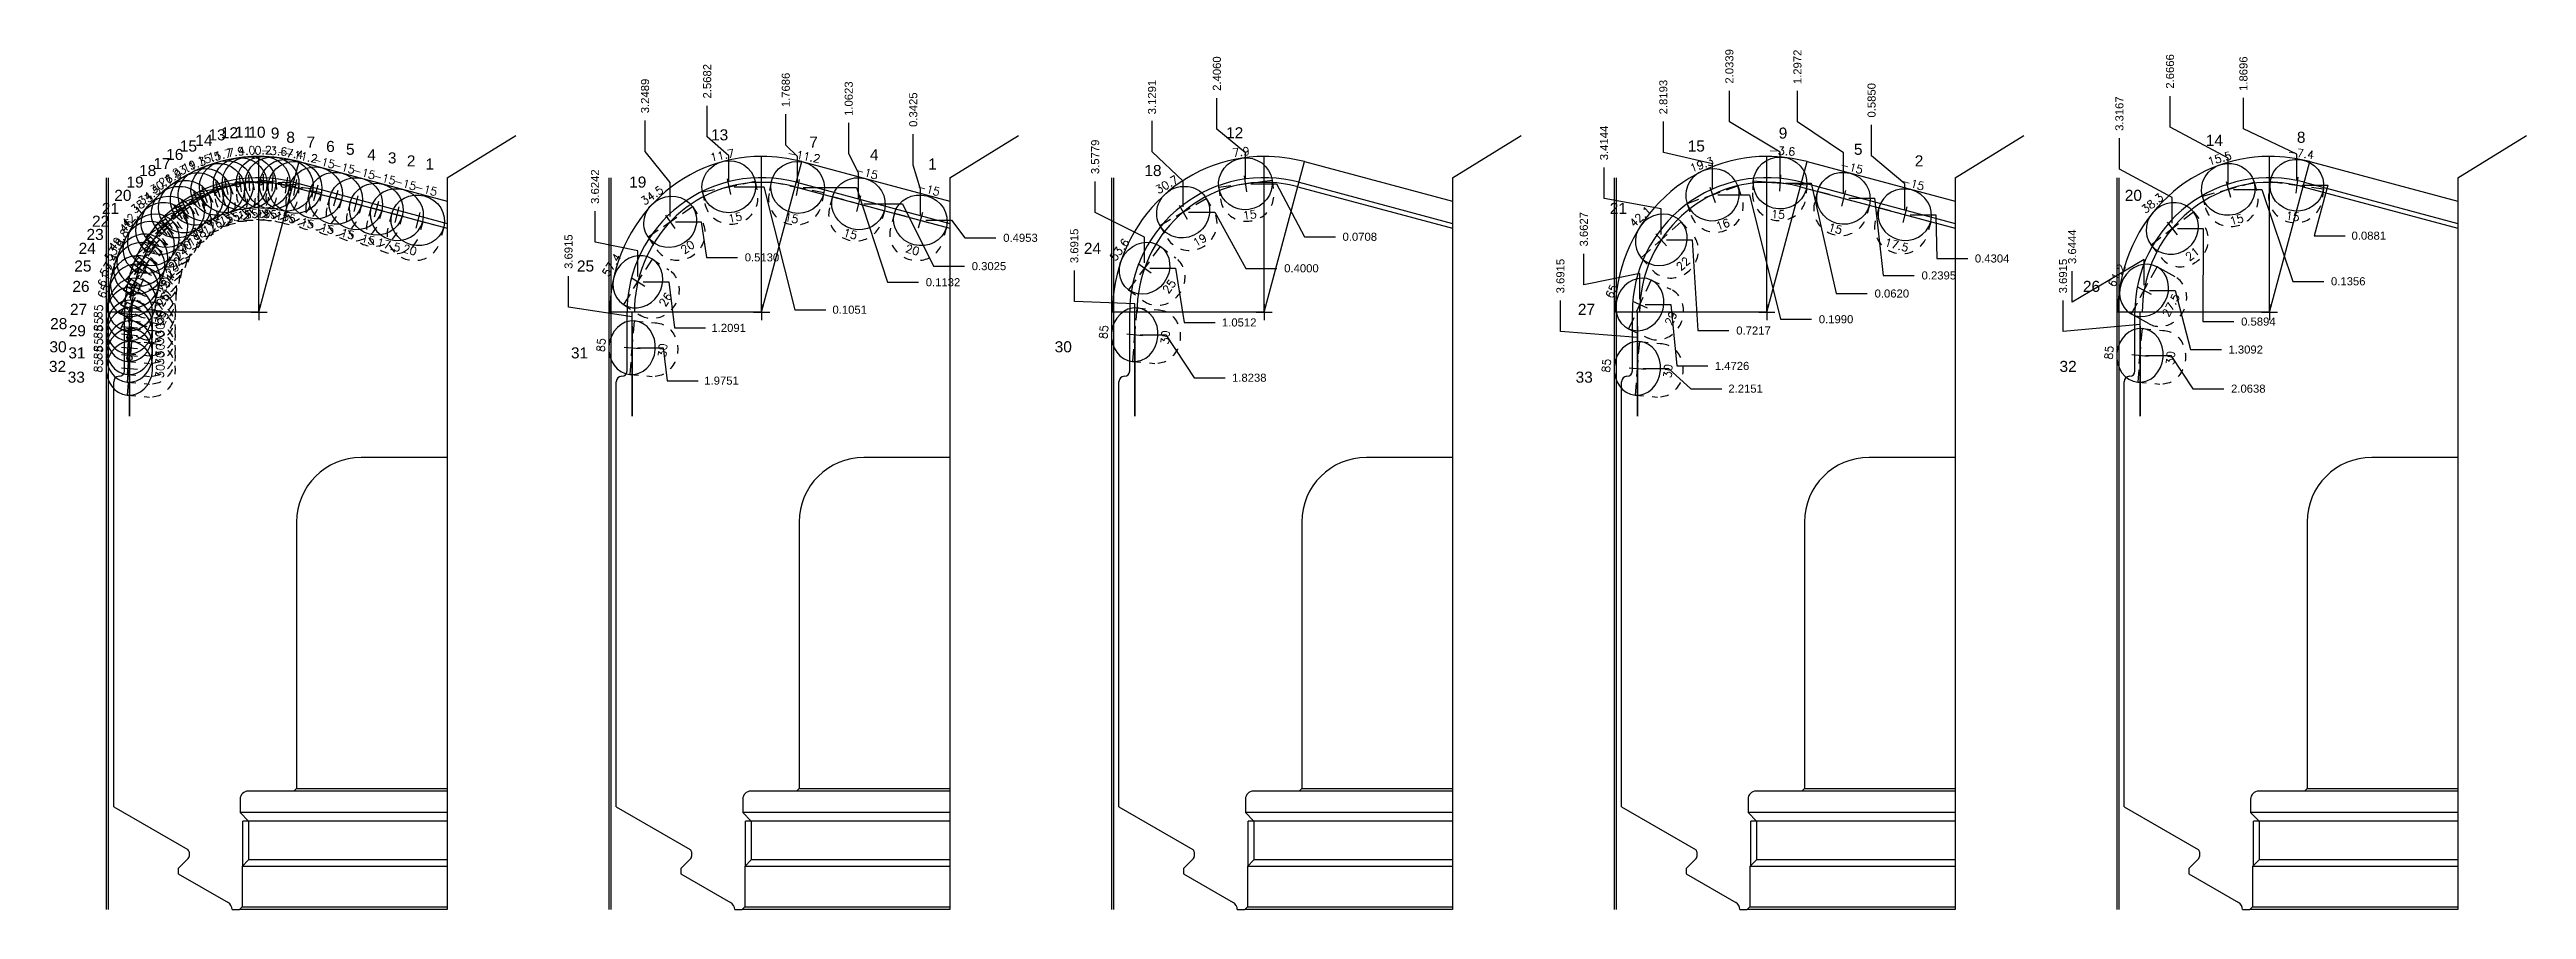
# Model space of a CAD drawing. Header units: inches. Extents: x 90.4 to 145.9, y -21.1 to -7.6.
# Drawn here: x 105.23 to 134.01, y -17.55 to -7.56 of the extents above; entities that cross this region are included whole.
import ezdxf
from ezdxf.enums import TextEntityAlignment as Align

# ---------------------------------------------------------------- set-up
doc = ezdxf.new("R2010")
doc.units = ezdxf.units.IN
doc.header["$MEASUREMENT"] = 0
doc.header["$PDMODE"] = 35
doc.linetypes.add('CENTER2', pattern=[1.125, 0.75, -0.125, 0.125, -0.125])
doc.linetypes.add('HIDDEN2', pattern=[0.1875, 0.125, -0.0625])
doc.layers.get('Defpoints').update_dxf_attribs({"color": 10})
for name, color, linetype, true_color in [('Blade_1', 30, 'Continuous', 0xff7f00), ('Blade_2', 7, 'Continuous', 0xcccc00), ('Blade_3', 7, 'Continuous', 0x00cc00), ('Blade_4', 7, 'Continuous', 0x00cccc), ('Blade_5', 7, 'Continuous', 0x0066cc), ('Blade_6', 7, 'Continuous', 0xc880f5)]:
    doc.layers.add(name, color=color, linetype=linetype, true_color=true_color)
for name, color, linetype in [('CLine', 5, 'CENTER2'), ('Dims', 4, 'Continuous'), ('Title Block', 7, 'Continuous')]:
    doc.layers.add(name, color=color, linetype=linetype)
doc.styles.add('RomanS', font='romans')
doc.styles.get("Standard").update_dxf_attribs({"font": 'arial.ttf'})
doc.dimstyles.get("Standard").update_dxf_attribs({"dimtxt": 0.09375, "dimasz": 0.18, "dimexe": 0.18, "dimexo": 0.0625, "dimgap": 0.09, "dimtad": 0, "dimtih": 1, "dimtoh": 1, "dimdec": 4, "dimzin": 0, "dimdsep": 46, "dimtxsty": 'Standard', "dimcen": 0.09, "dimadec": 4, "dimazin": 0, "dimtfac": 1, "dimtdec": 4, "dimtofl": 0, "dimtmove": 0, "dimatfit": 3, "dimfxl": 1, "dimtolj": 1, "dimtzin": 0, "dimarcsym": 0})

msp = doc.modelspace()

# ---------------------------------------------------------------- texts
at = {"layer": 'Blade_1'}
for s, height, p in [('13', 0.128574, (107.07984, -8.61361)), ('7', 0.12857, (108.22121, -8.6976)), ('13', 0.128574, (112.91905, -8.61361)), ('7', 0.12857, (114.06043, -8.6976)), ('4', 0.12857, (108.92574, -8.84455)), ('1', 0.12857, (109.60167, -8.95271)), ('4', 0.12857, (114.76495, -8.84455)), ('1', 0.12857, (115.44089, -8.95271)), ('19', 0.128574, (106.12845, -9.16229)), ('19', 0.128574, (111.96766, -9.16229)), ('25', 0.128574, (105.52199, -10.13739)), ('25', 0.128574, (111.3612, -10.13739)), ('31', 0.128574, (105.45279, -11.14627)), ('31', 0.128574, (111.292, -11.14627))]:
    msp.add_text(s, height=height, dxfattribs=at).set_placement(p)
at = {"layer": 'Blade_2'}
for s, p in [('12', (107.224, -8.5896)), ('12', (118.90243, -8.5896)), ('18', (106.27462, -9.02824)), ('18', (117.95304, -9.02824)), ('24', (105.57207, -9.93165)), ('24', (117.2505, -9.93165)), ('30', (105.23301, -11.0755)), ('30', (116.91144, -11.0755))]:
    msp.add_text(s, height=0.128574, dxfattribs=at).set_placement(p)
at = {"layer": 'Blade_3'}
for s, height, p in [('15', 0.128574, (106.74746, -8.74366)), ('9', 0.12857, (107.80482, -8.59328)), ('15', 0.128574, (124.2651, -8.74366)), ('9', 0.12857, (125.32246, -8.59328)), ('5', 0.12857, (108.67864, -8.78128)), ('2', 0.12857, (109.38521, -8.91598)), ('5', 0.12857, (126.19628, -8.78128)), ('2', 0.12857, (126.90285, -8.91598)), ('21', 0.128574, (105.84212, -9.46841)), ('21', 0.128574, (123.35976, -9.46841)), ('27', 0.128574, (105.47191, -10.64062)), ('27', 0.128574, (122.98955, -10.64062)), ('33', 0.128574, (105.44549, -11.42843)), ('33', 0.128574, (122.96313, -11.42843))]:
    msp.add_text(s, height=height, dxfattribs=at).set_placement(p)
at = {"layer": 'Blade_4'}
for s, height, p in [('14', 0.128574, (106.92766, -8.67763)), ('8', 0.12857, (107.9854, -8.64209)), ('14', 0.128574, (130.28452, -8.67763)), ('8', 0.12857, (131.34226, -8.64209)), ('20', 0.128574, (105.98629, -9.31636)), ('20', 0.128574, (129.34314, -9.31636)), ('26', 0.128574, (105.49973, -10.37372)), ('26', 0.128574, (128.85658, -10.37372)), ('32', 0.128574, (105.22752, -11.30322)), ('32', 0.128574, (128.58437, -11.30322))]:
    msp.add_text(s, height=height, dxfattribs=at).set_placement(p)
at = {"layer": 'Blade_5'}
for s, height, p in [('11', 0.128574, (107.38819, -8.5816)), ('6', 0.12857, (108.44789, -8.74862)), ('17', 0.128574, (106.44111, -8.94774)), ('3', 0.12857, (109.16466, -8.88128)), ('23', 0.128574, (105.66389, -9.7704)), ('29', 0.128574, (105.45687, -10.88912))]:
    msp.add_text(s, height=height, dxfattribs=at).set_placement(p)
at = {"layer": 'Blade_6'}
for s, p in [('10', (107.54385, -8.5829)), ('16', (106.58928, -8.8417)), ('22', (105.72799, -9.61647)), ('28', (105.24125, -10.80663))]:
    msp.add_text(s, height=0.128574, dxfattribs=at).set_placement(p)

# ---------------------------------------------------------------- blocks, each defined once
blk = doc.blocks.new('CMark')
at = {"layer": 'CLine'}
for p, q in [((-0.094, 0), (0.094, 0)), ((0, 0.094), (0, -0.094))]:
    blk.add_line(p, q, dxfattribs=at)
blk = doc.blocks.new('1613@20')
for p, q in [((-0.17, 0), (-0.312, 0)), ((0.171, 0), (0.312, 0))]:
    blk.add_line(p, q)
at = {"color": 8, "linetype": 'HIDDEN2', "ltscale": 0.5}
blk.add_line((-0.312, 0), (-0.312, -0.178), dxfattribs=at)
at = {"color": 8, "linetype": 'HIDDEN2', "ltscale": 0.5, "flags": 128}
blk.add_lwpolyline([(0.312, 0), (0.312, -0.178)], dxfattribs=at)
blk.add_ellipse((0, 0), major_axis=(-0.312, 0), ratio=0.939693, start_param=-3.141592653589793, end_param=3.141592653589793)
at = {"color": 8, "linetype": 'HIDDEN2', "ltscale": 0.5}
blk.add_ellipse((0, -0.178), major_axis=(-0.312, 0), ratio=0.939693, start_param=0, end_param=3.141593, dxfattribs=at)
blk.add_blockref('CMark', (0, 0))
at = {"style": 'RomanS'}
blk.add_text('20', height=0.094, dxfattribs=at).set_placement((0, -0.356), align=Align.MIDDLE_CENTER)
blk.add_attdef('ANG', text='', height=0.094, dxfattribs=at).set_placement((0, 0.298), align=Align.BOTTOM_CENTER)
blk = doc.blocks.new('1613@15')
for p, q in [((-0.17, 0), (-0.312, 0)), ((0.171, 0), (0.312, 0))]:
    blk.add_line(p, q)
at = {"color": 8, "linetype": 'HIDDEN2', "ltscale": 0.5}
blk.add_line((-0.312, 0), (-0.312, -0.135), dxfattribs=at)
at = {"color": 8, "linetype": 'HIDDEN2', "ltscale": 0.5, "flags": 128}
blk.add_lwpolyline([(0.312, 0), (0.312, -0.135)], dxfattribs=at)
blk.add_ellipse((0, 0), major_axis=(-0.312, 0), ratio=0.965926, start_param=-3.141592653589793, end_param=3.141592653589793)
at = {"color": 8, "linetype": 'HIDDEN2', "ltscale": 0.5}
blk.add_ellipse((0, -0.135), major_axis=(-0.312, 0), ratio=0.965926, start_param=0, end_param=3.141593, dxfattribs=at)
blk.add_blockref('CMark', (0, 0))
at = {"style": 'RomanS'}
blk.add_text('15', height=0.094, dxfattribs=at).set_placement((0, -0.364), align=Align.MIDDLE_CENTER)
blk.add_attdef('ANG', text='', height=0.094, dxfattribs=at).set_placement((0, 0.298), align=Align.BOTTOM_CENTER)
blk = doc.blocks.new('1613@17.5')
for p, q in [((-0.17, 0), (-0.312, 0)), ((0.171, 0), (0.312, 0))]:
    blk.add_line(p, q)
at = {"color": 8, "linetype": 'HIDDEN2', "ltscale": 0.5}
blk.add_line((-0.312, 0), (-0.312, -0.159), dxfattribs=at)
at = {"color": 8, "linetype": 'HIDDEN2', "ltscale": 0.5, "flags": 128}
blk.add_lwpolyline([(0.312, 0), (0.312, -0.159)], dxfattribs=at)
at = {"extrusion": (0, 0, -1)}
blk.add_ellipse((0, 0), major_axis=(-0.312, 0), ratio=0.953717, start_param=-3.141592653589793, end_param=3.141592653589793, dxfattribs=at)
at = {"color": 8, "linetype": 'HIDDEN2', "ltscale": 0.5}
blk.add_ellipse((0, -0.159), major_axis=(0.312, 0), ratio=0.953717, start_param=3.141593, end_param=6.283185, dxfattribs=at)
blk.add_blockref('CMark', (0, 0))
at = {"style": 'RomanS'}
blk.add_text('17.5', height=0.094, dxfattribs=at).set_placement((0, -0.364), align=Align.MIDDLE_CENTER)
blk.add_attdef('ANG', text='', height=0.094, dxfattribs=at).set_placement((0, 0.298), align=Align.BOTTOM_CENTER)
blk = doc.blocks.new('1613@26')
for p, q in [((-0.17, 0), (-0.313, 0)), ((0.171, 0), (0.312, 0))]:
    blk.add_line(p, q)
at = {"color": 8, "linetype": 'HIDDEN2', "ltscale": 0.5}
blk.add_line((-0.313, 0), (-0.313, -0.228), dxfattribs=at)
at = {"color": 8, "linetype": 'HIDDEN2', "ltscale": 0.5, "flags": 128}
blk.add_lwpolyline([(0.312, 0), (0.312, -0.228)], dxfattribs=at)
blk.add_ellipse((0, 0), major_axis=(-0.312, 0), ratio=0.898784, start_param=3.141593, end_param=9.424778)
at = {"color": 8, "linetype": 'HIDDEN2', "ltscale": 0.5}
blk.add_ellipse((0, -0.228), major_axis=(-0.312, 0), ratio=0.898784, start_param=0, end_param=3.141593, dxfattribs=at)
blk.add_blockref('CMark', (0, 0))
at = {"style": 'RomanS'}
blk.add_text('26', height=0.094, dxfattribs=at).set_placement((0, -0.381), align=Align.MIDDLE_CENTER)
blk.add_attdef('ANG', text='', height=0.094, dxfattribs=at).set_placement((0, 0.287), align=Align.BOTTOM_CENTER)
blk = doc.blocks.new('1613@30')
for p, q in [((-0.17, 0), (-0.312, 0)), ((0.171, 0), (0.312, 0))]:
    blk.add_line(p, q)
at = {"color": 8, "linetype": 'HIDDEN2', "ltscale": 0.5}
blk.add_line((-0.312, 0), (-0.312, -0.26), dxfattribs=at)
at = {"color": 8, "linetype": 'HIDDEN2', "ltscale": 0.5, "flags": 128}
blk.add_lwpolyline([(0.312, 0), (0.312, -0.26)], dxfattribs=at)
at = {"extrusion": (0, 0, -1)}
blk.add_ellipse((0, 0), major_axis=(-0.312, 0), ratio=0.866025, start_param=-3.141592653589793, end_param=3.141592653589793, dxfattribs=at)
at = {"color": 8, "linetype": 'HIDDEN2', "ltscale": 0.5, "extrusion": (0, 0, -1)}
blk.add_ellipse((0, -0.26), major_axis=(-0.312, 0), ratio=0.866025, start_param=3.068877, end_param=6.355901, dxfattribs=at)
blk.add_blockref('CMark', (0, 0))
at = {"style": 'RomanS'}
blk.add_text('30', height=0.094, dxfattribs=at).set_placement((0, -0.356), align=Align.MIDDLE_CENTER)
blk.add_attdef('ANG', text='', height=0.094, dxfattribs=at).set_placement((0, 0.287), align=Align.BOTTOM_CENTER)
blk = doc.blocks.new('1613@29')
for p, q in [((-0.17, 0), (-0.313, 0)), ((0.171, 0), (0.312, 0))]:
    blk.add_line(p, q)
at = {"color": 8, "linetype": 'HIDDEN2', "ltscale": 0.5}
blk.add_line((-0.313, 0), (-0.313, -0.252), dxfattribs=at)
at = {"color": 8, "linetype": 'HIDDEN2', "ltscale": 0.5, "flags": 128}
blk.add_lwpolyline([(0.312, 0), (0.312, -0.252)], dxfattribs=at)
blk.add_ellipse((0, 0), major_axis=(-0.312, 0), ratio=0.874624, start_param=3.141593, end_param=9.424778)
at = {"color": 8, "linetype": 'HIDDEN2', "ltscale": 0.5}
blk.add_ellipse((0, -0.252), major_axis=(-0.312, 0), ratio=0.874624, start_param=0, end_param=3.141593, dxfattribs=at)
blk.add_blockref('CMark', (0, 0))
at = {"style": 'RomanS'}
blk.add_text('29', height=0.094, dxfattribs=at).set_placement((0.006, -0.395), align=Align.MIDDLE_CENTER)
blk.add_attdef('ANG', text='', height=0.094, dxfattribs=at).set_placement((0, 0.287), align=Align.BOTTOM_CENTER)
blk = doc.blocks.new('1613@16')
for p, q in [((-0.17, 0), (-0.312, 0)), ((0.171, 0), (0.312, 0))]:
    blk.add_line(p, q)
at = {"color": 8, "linetype": 'HIDDEN2', "ltscale": 0.5}
blk.add_line((-0.312, 0), (-0.312, -0.143), dxfattribs=at)
at = {"color": 8, "linetype": 'HIDDEN2', "ltscale": 0.5, "flags": 128}
blk.add_lwpolyline([(0.312, 0), (0.312, -0.143)], dxfattribs=at)
at = {"extrusion": (0, 0, -1)}
blk.add_ellipse((0, 0), major_axis=(-0.312, 0), ratio=0.961248, start_param=-3.141592653589793, end_param=3.141592653589793, dxfattribs=at)
at = {"color": 8, "linetype": 'HIDDEN2', "ltscale": 0.5}
blk.add_ellipse((0, -0.143), major_axis=(0.312, 0), ratio=0.953717, start_param=3.141593, end_param=6.283185, dxfattribs=at)
blk.add_blockref('CMark', (0, 0))
at = {"style": 'RomanS'}
blk.add_text('16', height=0.094, dxfattribs=at).set_placement((0, -0.364), align=Align.MIDDLE_CENTER)
blk.add_attdef('ANG', text='', height=0.094, dxfattribs=at).set_placement((0, 0.298), align=Align.BOTTOM_CENTER)
blk = doc.blocks.new('1613@17')
for p, q in [((-0.17, 0), (-0.313, 0)), ((0.171, 0), (0.312, 0))]:
    blk.add_line(p, q)
at = {"color": 8, "linetype": 'HIDDEN2', "ltscale": 0.5}
blk.add_line((-0.313, 0), (-0.313, -0.152), dxfattribs=at)
at = {"color": 8, "linetype": 'HIDDEN2', "ltscale": 0.5, "flags": 128}
blk.add_lwpolyline([(0.312, 0), (0.312, -0.152)], dxfattribs=at)
blk.add_ellipse((0, 0), major_axis=(-0.312, 0), ratio=0.95632, start_param=3.141593, end_param=9.424778)
at = {"color": 8, "linetype": 'HIDDEN2', "ltscale": 0.5}
blk.add_ellipse((0, -0.152), major_axis=(-0.312, 0), ratio=0.95632, start_param=0, end_param=3.141593, dxfattribs=at)
blk.add_blockref('CMark', (0, 0))
at = {"style": 'RomanS'}
blk.add_text('17', height=0.094, dxfattribs=at).set_placement((0.001, -0.373), align=Align.MIDDLE_CENTER)
blk.add_attdef('ANG', text='', height=0.094, dxfattribs=at).set_placement((0, 0.298), align=Align.BOTTOM_CENTER)
blk = doc.blocks.new('1613@18')
for p, q in [((-0.17, 0), (-0.312, 0)), ((0.171, 0), (0.312, 0))]:
    blk.add_line(p, q)
at = {"color": 8, "linetype": 'HIDDEN2', "ltscale": 0.5}
blk.add_line((-0.312, 0), (-0.312, -0.159), dxfattribs=at)
at = {"color": 8, "linetype": 'HIDDEN2', "ltscale": 0.5, "flags": 128}
blk.add_lwpolyline([(0.312, 0), (0.312, -0.159)], dxfattribs=at)
at = {"extrusion": (0, 0, -1)}
blk.add_ellipse((0, 0), major_axis=(-0.312, 0), ratio=0.95104, start_param=-3.141592653589793, end_param=3.141592653589793, dxfattribs=at)
at = {"color": 8, "linetype": 'HIDDEN2', "ltscale": 0.5}
blk.add_ellipse((0, -0.161), major_axis=(0.312, 0), ratio=0.953717, start_param=3.141593, end_param=6.283185, dxfattribs=at)
blk.add_blockref('CMark', (0, 0))
at = {"style": 'RomanS'}
blk.add_text('18', height=0.094, dxfattribs=at).set_placement((0, -0.364), align=Align.MIDDLE_CENTER)
blk.add_attdef('ANG', text='', height=0.094, dxfattribs=at).set_placement((0, 0.298), align=Align.BOTTOM_CENTER)
blk = doc.blocks.new('1613@19')
for p, q in [((-0.17, 0), (-0.313, 0)), ((0.171, 0), (0.312, 0))]:
    blk.add_line(p, q)
at = {"color": 8, "linetype": 'HIDDEN2', "ltscale": 0.5}
blk.add_line((-0.313, 0), (-0.313, -0.169), dxfattribs=at)
at = {"color": 8, "linetype": 'HIDDEN2', "ltscale": 0.5, "flags": 128}
blk.add_lwpolyline([(0.312, 0), (0.312, -0.169)], dxfattribs=at)
at = {"extrusion": (0, 0, -1)}
blk.add_ellipse((0, 0), major_axis=(-0.312, 0), ratio=0.945519, start_param=3.141593, end_param=9.424778, dxfattribs=at)
at = {"color": 8, "linetype": 'HIDDEN2', "ltscale": 0.5}
blk.add_ellipse((0, -0.169), major_axis=(0.312, 0), ratio=0.945519, start_param=3.141593, end_param=6.283185, dxfattribs=at)
blk.add_blockref('CMark', (0, 0))
at = {"style": 'RomanS'}
blk.add_text('19', height=0.094, dxfattribs=at).set_placement((0, -0.379), align=Align.MIDDLE_CENTER)
blk.add_attdef('ANG', text='', height=0.094, dxfattribs=at).set_placement((0, 0.298), align=Align.BOTTOM_CENTER)
blk = doc.blocks.new('1613@21')
for p, q in [((-0.17, 0), (-0.313, 0)), ((0.171, 0), (0.312, 0))]:
    blk.add_line(p, q)
at = {"color": 8, "linetype": 'HIDDEN2', "ltscale": 0.5}
blk.add_line((-0.313, 0), (-0.313, -0.186), dxfattribs=at)
at = {"color": 8, "linetype": 'HIDDEN2', "ltscale": 0.5, "flags": 128}
blk.add_lwpolyline([(0.312, 0), (0.312, -0.186)], dxfattribs=at)
blk.add_ellipse((0, 0), major_axis=(-0.312, 0), ratio=0.933568, start_param=3.141593, end_param=9.424778)
at = {"color": 8, "linetype": 'HIDDEN2', "ltscale": 0.5}
blk.add_ellipse((0, -0.186), major_axis=(-0.312, 0), ratio=0.933568, start_param=0, end_param=3.141593, dxfattribs=at)
blk.add_blockref('CMark', (0, 0))
at = {"style": 'RomanS'}
blk.add_text('21', height=0.094, dxfattribs=at).set_placement((0, -0.377), align=Align.MIDDLE_CENTER)
blk.add_attdef('ANG', text='', height=0.094, dxfattribs=at).set_placement((0, 0.298), align=Align.BOTTOM_CENTER)
blk = doc.blocks.new('1613@22')
for p, q in [((-0.17, 0), (-0.313, 0)), ((0.171, 0), (0.312, 0))]:
    blk.add_line(p, q)
at = {"color": 8, "linetype": 'HIDDEN2', "ltscale": 0.5}
blk.add_line((-0.313, 0), (-0.313, -0.195), dxfattribs=at)
at = {"color": 8, "linetype": 'HIDDEN2', "ltscale": 0.5, "flags": 128}
blk.add_lwpolyline([(0.312, 0), (0.312, -0.195)], dxfattribs=at)
blk.add_ellipse((0, 0), major_axis=(-0.312, 0), ratio=0.927168, start_param=3.141593, end_param=9.424778)
at = {"color": 8, "linetype": 'HIDDEN2', "ltscale": 0.5}
blk.add_ellipse((0, -0.195), major_axis=(-0.312, 0), ratio=0.927168, start_param=0, end_param=3.141593, dxfattribs=at)
blk.add_blockref('CMark', (0, 0))
at = {"style": 'RomanS'}
blk.add_text('22', height=0.094, dxfattribs=at).set_placement((0.003, -0.376), align=Align.MIDDLE_CENTER)
blk.add_attdef('ANG', text='', height=0.094, dxfattribs=at).set_placement((0, 0.287), align=Align.BOTTOM_CENTER)
blk = doc.blocks.new('1613@23')
for p, q in [((-0.17, 0), (-0.313, 0)), ((0.171, 0), (0.312, 0))]:
    blk.add_line(p, q)
at = {"color": 8, "linetype": 'HIDDEN2', "ltscale": 0.5}
blk.add_line((-0.313, 0), (-0.313, -0.203), dxfattribs=at)
at = {"color": 8, "linetype": 'HIDDEN2', "ltscale": 0.5, "flags": 128}
blk.add_lwpolyline([(0.312, 0), (0.312, -0.203)], dxfattribs=at)
blk.add_ellipse((0, 0), major_axis=(-0.312, 0), ratio=0.920512, start_param=3.141593, end_param=9.424778)
at = {"color": 8, "linetype": 'HIDDEN2', "ltscale": 0.5}
blk.add_ellipse((0, -0.203), major_axis=(-0.312, 0), ratio=0.920512, start_param=0, end_param=3.141593, dxfattribs=at)
blk.add_blockref('CMark', (0, 0))
at = {"style": 'RomanS'}
blk.add_text('23', height=0.094, dxfattribs=at).set_placement((-0.001, -0.379), align=Align.MIDDLE_CENTER)
blk.add_attdef('ANG', text='', height=0.094, dxfattribs=at).set_placement((0, 0.287), align=Align.BOTTOM_CENTER)
blk = doc.blocks.new('1613@24')
for p, q in [((-0.17, 0), (-0.313, 0)), ((0.171, 0), (0.312, 0))]:
    blk.add_line(p, q)
at = {"color": 8, "linetype": 'HIDDEN2', "ltscale": 0.5}
blk.add_line((-0.313, 0), (-0.313, -0.212), dxfattribs=at)
at = {"color": 8, "linetype": 'HIDDEN2', "ltscale": 0.5, "flags": 128}
blk.add_lwpolyline([(0.312, 0), (0.312, -0.212)], dxfattribs=at)
blk.add_ellipse((0, 0), major_axis=(-0.312, 0), ratio=0.913536, start_param=3.141593, end_param=9.424778)
at = {"color": 8, "linetype": 'HIDDEN2', "ltscale": 0.5}
blk.add_ellipse((0, -0.212), major_axis=(-0.312, 0), ratio=0.910656, start_param=0, end_param=3.141593, dxfattribs=at)
blk.add_blockref('CMark', (0, 0))
at = {"style": 'RomanS'}
blk.add_text('24', height=0.094, dxfattribs=at).set_placement((0, -0.376), align=Align.MIDDLE_CENTER)
blk.add_attdef('ANG', text='', height=0.094, dxfattribs=at).set_placement((0, 0.287), align=Align.BOTTOM_CENTER)
blk = doc.blocks.new('1613@25')
for p, q in [((-0.17, 0), (-0.312, 0)), ((0.171, 0), (0.312, 0))]:
    blk.add_line(p, q)
at = {"color": 8, "linetype": 'HIDDEN2', "ltscale": 0.5}
blk.add_line((-0.312, 0), (-0.312, -0.22), dxfattribs=at)
at = {"color": 8, "linetype": 'HIDDEN2', "ltscale": 0.5, "flags": 128}
blk.add_lwpolyline([(0.312, 0), (0.312, -0.22)], dxfattribs=at)
blk.add_ellipse((0, 0), major_axis=(-0.312, 0), ratio=0.906308, start_param=-3.141592653589793, end_param=3.141592653589793)
at = {"color": 8, "linetype": 'HIDDEN2', "ltscale": 0.5}
blk.add_ellipse((0, -0.22), major_axis=(-0.312, 0), ratio=0.906308, start_param=0, end_param=3.141593, dxfattribs=at)
blk.add_blockref('CMark', (0, 0))
at = {"style": 'RomanS'}
blk.add_text('25', height=0.094, dxfattribs=at).set_placement((0, -0.356), align=Align.MIDDLE_CENTER)
blk.add_attdef('ANG', text='', height=0.094, dxfattribs=at).set_placement((0, 0.287), align=Align.BOTTOM_CENTER)
blk = doc.blocks.new('1613@27.5')
for p, q in [((-0.17, 0), (-0.312, 0)), ((-0.312, -0.24), (-0.312, 0)), ((0.171, 0), (0.312, 0)), ((0.312, -0.24), (0.312, 0))]:
    blk.add_line(p, q)
blk.add_ellipse((0, 0), major_axis=(-0.312, 0), ratio=0.88704, start_param=3.141593, end_param=9.424778)
at = {"color": 8, "linetype": 'HIDDEN2', "ltscale": 0.5}
blk.add_ellipse((0, -0.24), major_axis=(-0.312, 0), ratio=0.88704, start_param=0, end_param=3.141593, dxfattribs=at)
blk.add_blockref('CMark', (0, 0))
at = {"style": 'RomanS'}
blk.add_text('27.5', height=0.094, dxfattribs=at).set_placement((0, -0.356), align=Align.MIDDLE_CENTER)
blk.add_attdef('ANG', text='', height=0.094, dxfattribs=at).set_placement((0, 0.287), align=Align.BOTTOM_CENTER)
blk = doc.blocks.new('*D39')
at = {"layer": 'Defpoints', "color": 0, "transparency": 16777216}
for p in [(115.694, -9.047), (115.351, -9.542), (116.229, -9.746)]:
    blk.add_point(p, dxfattribs=at)
at = {"layer": 'Dims', "color": 0, "lineweight": -2, "transparency": 16777216}
for p, q in [((115.414, -9.542), (115.711, -9.542)), ((115.711, -9.542), (115.869, -9.746)), ((115.869, -9.746), (116.229, -9.746))]:
    blk.add_line(p, q, dxfattribs=at)
at = {"layer": 'Dims', "color": 0, "transparency": 16777216, "insert": (116.514, -9.746), "char_height": 0.0938, "attachment_point": 5}
blk.add_mtext('\\A1;0.4953', dxfattribs=at)
blk = doc.blocks.new('*D40')
at = {"layer": 'Defpoints', "color": 0, "transparency": 16777216}
for p in [(115.694, -9.047), (114.632, -9.349), (115.863, -10.075)]:
    blk.add_point(p, dxfattribs=at)
at = {"layer": 'Dims', "color": 0, "lineweight": -2, "transparency": 16777216}
for p, q in [((114.694, -9.349), (115.143, -9.349)), ((115.143, -9.349), (115.503, -10.075)), ((115.503, -10.075), (115.863, -10.075))]:
    blk.add_line(p, q, dxfattribs=at)
at = {"layer": 'Dims', "color": 0, "transparency": 16777216, "insert": (116.148, -10.075), "char_height": 0.0938, "attachment_point": 5}
blk.add_mtext('\\A1;0.3025', dxfattribs=at)
blk = doc.blocks.new('*D41')
at = {"layer": 'Defpoints', "color": 0, "transparency": 16777216}
for p in [(113.925, -9.16), (115.694, -9.047), (115.33, -10.262)]:
    blk.add_point(p, dxfattribs=at)
at = {"layer": 'Dims', "color": 0, "lineweight": -2, "transparency": 16777216}
for p, q in [((113.988, -9.16), (114.61, -9.16)), ((114.61, -9.16), (114.97, -10.262)), ((114.97, -10.262), (115.33, -10.262))]:
    blk.add_line(p, q, dxfattribs=at)
at = {"layer": 'Dims', "color": 0, "transparency": 16777216, "insert": (115.614, -10.262), "char_height": 0.0938, "attachment_point": 5}
blk.add_mtext('\\A1;0.1132', dxfattribs=at)
blk = doc.blocks.new('*D42')
at = {"layer": 'Defpoints', "color": 0, "transparency": 16777216}
for p in [(115.269, -8.542), (115.694, -9.047), (115.351, -9.542)]:
    blk.add_point(p, dxfattribs=at)
at = {"layer": 'Dims', "color": 0, "lineweight": -2, "transparency": 16777216}
for p, q in [((115.269, -8.902), (115.269, -8.542)), ((115.351, -9.182), (115.269, -8.902)), ((115.351, -9.48), (115.351, -9.182))]:
    blk.add_line(p, q, dxfattribs=at)
at = {"layer": 'Dims', "color": 0, "transparency": 16777216, "insert": (115.269, -8.257), "char_height": 0.0938, "attachment_point": 5, "rotation": 90}
blk.add_mtext('\\A1;0.3425', dxfattribs=at)
blk = doc.blocks.new('*D43')
at = {"layer": 'Defpoints', "color": 0, "transparency": 16777216}
for p in [(114.519, -8.409), (115.694, -9.047), (114.632, -9.349)]:
    blk.add_point(p, dxfattribs=at)
at = {"layer": 'Dims', "color": 0, "lineweight": -2, "transparency": 16777216}
for p, q in [((114.519, -8.769), (114.519, -8.409)), ((114.632, -8.989), (114.519, -8.769)), ((114.632, -9.287), (114.632, -8.989))]:
    blk.add_line(p, q, dxfattribs=at)
at = {"layer": 'Dims', "color": 0, "transparency": 16777216, "insert": (114.519, -8.129), "char_height": 0.0938, "attachment_point": 5, "rotation": 90}
blk.add_mtext('\\A1;1.0623', dxfattribs=at)
blk = doc.blocks.new('*D44')
at = {"layer": 'Defpoints', "color": 0, "transparency": 16777216}
for p in [(113.788, -8.308), (113.925, -9.16), (115.694, -9.047)]:
    blk.add_point(p, dxfattribs=at)
at = {"layer": 'Dims', "color": 0, "lineweight": -2, "transparency": 16777216}
for p, q in [((113.788, -8.668), (113.788, -8.308)), ((113.925, -8.8), (113.788, -8.668)), ((113.925, -9.098), (113.925, -8.8))]:
    blk.add_line(p, q, dxfattribs=at)
at = {"layer": 'Dims', "color": 0, "transparency": 16777216, "insert": (113.788, -8.028), "char_height": 0.0938, "attachment_point": 5, "rotation": 90}
blk.add_mtext('\\A1;1.7686', dxfattribs=at)
blk = doc.blocks.new('*D49')
at = {"layer": 'Defpoints', "color": 0, "transparency": 16777216}
for p in [(112.875, -8.211), (113.126, -9.152), (115.694, -9.047)]:
    blk.add_point(p, dxfattribs=at)
at = {"layer": 'Dims', "color": 0, "lineweight": -2, "transparency": 16777216}
for p, q in [((112.875, -8.571), (112.875, -8.211)), ((113.126, -8.792), (112.875, -8.571)), ((113.126, -9.09), (113.126, -8.792))]:
    blk.add_line(p, q, dxfattribs=at)
at = {"layer": 'Dims', "color": 0, "transparency": 16777216, "insert": (112.875, -7.927), "char_height": 0.0938, "attachment_point": 5, "rotation": 90}
blk.add_mtext('\\A1;2.5682', dxfattribs=at)
blk = doc.blocks.new('*D50')
at = {"layer": 'Defpoints', "color": 0, "transparency": 16777216}
for p in [(113.126, -9.152), (115.694, -9.047), (114.254, -10.581)]:
    blk.add_point(p, dxfattribs=at)
at = {"layer": 'Dims', "color": 0, "lineweight": -2, "transparency": 16777216}
for p, q in [((113.188, -9.152), (113.534, -9.152)), ((113.534, -9.152), (113.894, -10.581)), ((113.894, -10.581), (114.254, -10.581))]:
    blk.add_line(p, q, dxfattribs=at)
at = {"layer": 'Dims', "color": 0, "transparency": 16777216, "insert": (114.53, -10.581), "char_height": 0.0938, "attachment_point": 5}
blk.add_mtext('\\A1;0.1051', dxfattribs=at)
blk = doc.blocks.new('*D54')
at = {"layer": 'Defpoints', "color": 0, "transparency": 16777216}
for p in [(112.153, -8.383), (115.694, -9.047), (112.445, -9.56)]:
    blk.add_point(p, dxfattribs=at)
at = {"layer": 'Dims', "color": 0, "lineweight": -2, "transparency": 16777216}
for p, q in [((112.153, -8.743), (112.153, -8.383)), ((112.445, -9.103), (112.153, -8.743)), ((112.445, -9.497), (112.445, -9.103))]:
    blk.add_line(p, q, dxfattribs=at)
at = {"layer": 'Dims', "color": 0, "transparency": 16777216, "insert": (112.153, -8.098), "char_height": 0.0938, "attachment_point": 5, "rotation": 90}
blk.add_mtext('\\A1;3.2489', dxfattribs=at)
blk = doc.blocks.new('*D55')
at = {"layer": 'Defpoints', "color": 0, "transparency": 16777216}
for p in [(115.694, -9.047), (112.445, -9.56), (113.226, -9.973)]:
    blk.add_point(p, dxfattribs=at)
at = {"layer": 'Dims', "color": 0, "lineweight": -2, "transparency": 16777216}
for p, q in [((112.507, -9.56), (112.805, -9.56)), ((112.805, -9.56), (112.866, -9.973)), ((112.866, -9.973), (113.226, -9.973))]:
    blk.add_line(p, q, dxfattribs=at)
at = {"layer": 'Dims', "color": 0, "transparency": 16777216, "insert": (113.511, -9.973), "char_height": 0.0938, "attachment_point": 5}
blk.add_mtext('\\A1;0.5130', dxfattribs=at)
blk = doc.blocks.new('*D60')
at = {"layer": 'Defpoints', "color": 0, "transparency": 16777216}
for p in [(115.694, -9.047), (111.572, -9.435), (112.07, -10.256)]:
    blk.add_point(p, dxfattribs=at)
at = {"layer": 'Dims', "color": 0, "lineweight": -2, "transparency": 16777216}
for p, q in [((111.572, -9.795), (111.572, -9.435)), ((112.07, -9.896), (111.572, -9.795)), ((112.07, -10.194), (112.07, -9.896))]:
    blk.add_line(p, q, dxfattribs=at)
at = {"layer": 'Dims', "color": 0, "transparency": 16777216, "insert": (111.572, -9.151), "char_height": 0.0938, "attachment_point": 5, "rotation": 90}
blk.add_mtext('\\A1;3.6242', dxfattribs=at)
blk = doc.blocks.new('*D61')
at = {"layer": 'Defpoints', "color": 0, "transparency": 16777216}
for p in [(115.694, -9.047), (112.07, -10.256), (112.853, -10.792)]:
    blk.add_point(p, dxfattribs=at)
at = {"layer": 'Dims', "color": 0, "lineweight": -2, "transparency": 16777216}
for p, q in [((112.132, -10.256), (112.43, -10.256)), ((112.43, -10.256), (112.493, -10.792)), ((112.493, -10.792), (112.853, -10.792))]:
    blk.add_line(p, q, dxfattribs=at)
at = {"layer": 'Dims', "color": 0, "transparency": 16777216, "insert": (113.124, -10.792), "char_height": 0.0938, "attachment_point": 5}
blk.add_mtext('\\A1;1.2091', dxfattribs=at)
blk = doc.blocks.new('*D63')
at = {"layer": 'Defpoints', "color": 0, "transparency": 16777216}
for p in [(115.694, -9.047), (111.264, -10.191), (112.002, -11.022)]:
    blk.add_point(p, dxfattribs=at)
at = {"layer": 'Dims', "color": 0, "lineweight": -2, "transparency": 16777216}
for p, q in [((111.264, -10.551), (111.264, -10.191)), ((112.002, -10.662), (111.264, -10.551)), ((112.002, -10.96), (112.002, -10.662))]:
    blk.add_line(p, q, dxfattribs=at)
at = {"layer": 'Dims', "color": 0, "transparency": 16777216, "insert": (111.264, -9.906), "char_height": 0.0938, "attachment_point": 5, "rotation": 90}
blk.add_mtext('\\A1;3.6915', dxfattribs=at)
blk = doc.blocks.new('*D64')
at = {"layer": 'Defpoints', "color": 0, "transparency": 16777216}
for p in [(115.694, -9.047), (112.002, -11.022), (112.77, -11.405)]:
    blk.add_point(p, dxfattribs=at)
at = {"layer": 'Dims', "color": 0, "lineweight": -2, "transparency": 16777216}
for p, q in [((112.065, -11.022), (112.362, -11.022)), ((112.362, -11.022), (112.41, -11.405)), ((112.41, -11.405), (112.77, -11.405))]:
    blk.add_line(p, q, dxfattribs=at)
at = {"layer": 'Dims', "color": 0, "transparency": 16777216, "insert": (113.041, -11.405), "char_height": 0.0938, "attachment_point": 5}
blk.add_mtext('\\A1;1.9751', dxfattribs=at)
blk = doc.blocks.new('*D77')
at = {"layer": 'Defpoints', "color": 0, "transparency": 16777216}
for p in [(118.796, -8.123), (119.127, -9.118), (121.533, -9.047)]:
    blk.add_point(p, dxfattribs=at)
at = {"layer": 'Dims', "color": 0, "lineweight": -2, "transparency": 16777216}
for p, q in [((118.796, -8.483), (118.796, -8.123)), ((119.127, -8.758), (118.796, -8.483)), ((119.127, -9.055), (119.127, -8.758))]:
    blk.add_line(p, q, dxfattribs=at)
at = {"layer": 'Dims', "color": 0, "transparency": 16777216, "insert": (118.796, -7.838), "char_height": 0.0938, "attachment_point": 5, "rotation": 90}
blk.add_mtext('\\A1;2.4060', dxfattribs=at)
blk = doc.blocks.new('*D78')
at = {"layer": 'Defpoints', "color": 0, "transparency": 16777216}
for p in [(118.043, -8.387), (121.533, -9.047), (118.404, -9.447)]:
    blk.add_point(p, dxfattribs=at)
at = {"layer": 'Dims', "color": 0, "lineweight": -2, "transparency": 16777216}
for p, q in [((118.043, -8.747), (118.043, -8.387)), ((118.404, -9.087), (118.043, -8.747)), ((118.404, -9.384), (118.404, -9.087))]:
    blk.add_line(p, q, dxfattribs=at)
at = {"layer": 'Dims', "color": 0, "transparency": 16777216, "insert": (118.043, -8.111), "char_height": 0.0938, "attachment_point": 5, "rotation": 90}
blk.add_mtext('\\A1;3.1291', dxfattribs=at)
blk = doc.blocks.new('*D79')
at = {"layer": 'Defpoints', "color": 0, "transparency": 16777216}
for p in [(117.382, -9.09), (121.533, -9.047), (117.955, -10.098)]:
    blk.add_point(p, dxfattribs=at)
at = {"layer": 'Dims', "color": 0, "lineweight": -2, "transparency": 16777216}
for p, q in [((117.382, -9.45), (117.382, -9.09)), ((117.955, -9.738), (117.382, -9.45)), ((117.955, -10.036), (117.955, -9.738))]:
    blk.add_line(p, q, dxfattribs=at)
at = {"layer": 'Dims', "color": 0, "transparency": 16777216, "insert": (117.382, -8.805), "char_height": 0.0938, "attachment_point": 5, "rotation": 90}
blk.add_mtext('\\A1;3.5779', dxfattribs=at)
blk = doc.blocks.new('*D80')
at = {"layer": 'Defpoints', "color": 0, "transparency": 16777216}
for p in [(119.127, -9.118), (121.533, -9.047), (120.172, -9.734)]:
    blk.add_point(p, dxfattribs=at)
at = {"layer": 'Dims', "color": 0, "lineweight": -2, "transparency": 16777216}
for p, q in [((119.19, -9.118), (119.487, -9.118)), ((119.487, -9.118), (119.812, -9.734)), ((119.812, -9.734), (120.172, -9.734))]:
    blk.add_line(p, q, dxfattribs=at)
at = {"layer": 'Dims', "color": 0, "transparency": 16777216, "insert": (120.456, -9.734), "char_height": 0.0938, "attachment_point": 5}
blk.add_mtext('\\A1;0.0708', dxfattribs=at)
blk = doc.blocks.new('*D81')
at = {"layer": 'Defpoints', "color": 0, "transparency": 16777216}
for p in [(121.533, -9.047), (118.404, -9.447), (119.493, -10.1)]:
    blk.add_point(p, dxfattribs=at)
at = {"layer": 'Dims', "color": 0, "lineweight": -2, "transparency": 16777216}
for p, q in [((118.467, -9.447), (118.773, -9.447)), ((118.773, -9.447), (119.133, -10.1)), ((119.133, -10.1), (119.493, -10.1))]:
    blk.add_line(p, q, dxfattribs=at)
at = {"layer": 'Dims', "color": 0, "transparency": 16777216, "insert": (119.778, -10.1), "char_height": 0.0938, "attachment_point": 5}
blk.add_mtext('\\A1;0.4000', dxfattribs=at)
blk = doc.blocks.new('*D82')
at = {"layer": 'Defpoints', "color": 0, "transparency": 16777216}
for p in [(121.533, -9.047), (117.955, -10.098), (118.775, -10.729)]:
    blk.add_point(p, dxfattribs=at)
at = {"layer": 'Dims', "color": 0, "lineweight": -2, "transparency": 16777216}
for p, q in [((118.018, -10.098), (118.315, -10.098)), ((118.315, -10.098), (118.415, -10.729)), ((118.415, -10.729), (118.775, -10.729))]:
    blk.add_line(p, q, dxfattribs=at)
at = {"layer": 'Dims', "color": 0, "transparency": 16777216, "insert": (119.055, -10.729), "char_height": 0.0938, "attachment_point": 5}
blk.add_mtext('\\A1;1.0512', dxfattribs=at)
blk = doc.blocks.new('*D145')
at = {"layer": 'Defpoints', "color": 0, "transparency": 16777216}
for p in [(121.533, -9.047), (117.14, -10.124), (117.842, -10.871)]:
    blk.add_point(p, dxfattribs=at)
at = {"layer": 'Dims', "color": 0, "lineweight": -2, "transparency": 16777216}
for p, q in [((117.14, -10.484), (117.14, -10.124)), ((117.842, -10.511), (117.14, -10.484)), ((117.842, -10.808), (117.842, -10.511))]:
    blk.add_line(p, q, dxfattribs=at)
at = {"layer": 'Dims', "color": 0, "transparency": 16777216, "insert": (117.14, -9.839), "char_height": 0.0938, "attachment_point": 5, "rotation": 90}
blk.add_mtext('\\A1;3.6915', dxfattribs=at)
blk = doc.blocks.new('*D146')
at = {"layer": 'Defpoints', "color": 0, "transparency": 16777216}
for p in [(121.533, -9.047), (117.842, -10.871), (118.892, -11.371)]:
    blk.add_point(p, dxfattribs=at)
at = {"layer": 'Dims', "color": 0, "lineweight": -2, "transparency": 16777216}
for p, q in [((117.904, -10.871), (118.202, -10.871)), ((118.202, -10.871), (118.532, -11.371)), ((118.532, -11.371), (118.892, -11.371))]:
    blk.add_line(p, q, dxfattribs=at)
at = {"layer": 'Dims', "color": 0, "transparency": 16777216, "insert": (119.172, -11.371), "char_height": 0.0938, "attachment_point": 5}
blk.add_mtext('\\A1;1.8238', dxfattribs=at)
blk = doc.blocks.new('*D89')
at = {"layer": 'Defpoints', "color": 0, "transparency": 16777216}
for p in [(126.402, -8.433), (127.372, -9.047), (126.787, -9.477)]:
    blk.add_point(p, dxfattribs=at)
at = {"layer": 'Dims', "color": 0, "lineweight": -2, "transparency": 16777216}
for p, q in [((126.402, -8.793), (126.402, -8.433)), ((126.787, -9.117), (126.402, -8.793)), ((126.787, -9.415), (126.787, -9.117))]:
    blk.add_line(p, q, dxfattribs=at)
at = {"layer": 'Dims', "color": 0, "transparency": 16777216, "insert": (126.402, -8.148), "char_height": 0.0938, "attachment_point": 5, "rotation": 90}
blk.add_mtext('\\A1;0.5850', dxfattribs=at)
blk = doc.blocks.new('*D90')
at = {"layer": 'Defpoints', "color": 0, "transparency": 16777216}
for p in [(125.541, -8.039), (127.372, -9.047), (126.075, -9.286)]:
    blk.add_point(p, dxfattribs=at)
at = {"layer": 'Dims', "color": 0, "lineweight": -2, "transparency": 16777216}
for p, q in [((125.541, -8.399), (125.541, -8.039)), ((126.075, -8.759), (125.541, -8.399)), ((126.075, -9.224), (126.075, -8.759))]:
    blk.add_line(p, q, dxfattribs=at)
at = {"layer": 'Dims', "color": 0, "transparency": 16777216, "insert": (125.541, -7.76), "char_height": 0.0938, "attachment_point": 5, "rotation": 90}
blk.add_mtext('\\A1;1.2972', dxfattribs=at)
blk = doc.blocks.new('*D91')
at = {"layer": 'Defpoints', "color": 0, "transparency": 16777216}
for p in [(124.75, -8.039), (125.338, -9.109), (127.372, -9.047)]:
    blk.add_point(p, dxfattribs=at)
at = {"layer": 'Dims', "color": 0, "lineweight": -2, "transparency": 16777216}
for p, q in [((124.75, -8.399), (124.75, -8.039)), ((125.338, -8.749), (124.75, -8.399)), ((125.338, -9.046), (125.338, -8.749))]:
    blk.add_line(p, q, dxfattribs=at)
at = {"layer": 'Dims', "color": 0, "transparency": 16777216, "insert": (124.75, -7.754), "char_height": 0.0938, "attachment_point": 5, "rotation": 90}
blk.add_mtext('\\A1;2.0339', dxfattribs=at)
blk = doc.blocks.new('*D92')
at = {"layer": 'Defpoints', "color": 0, "transparency": 16777216}
for p in [(123.983, -8.396), (127.372, -9.047), (124.553, -9.246)]:
    blk.add_point(p, dxfattribs=at)
at = {"layer": 'Dims', "color": 0, "lineweight": -2, "transparency": 16777216}
for p, q in [((123.983, -8.756), (123.983, -8.396)), ((124.553, -8.886), (123.983, -8.756)), ((124.553, -9.183), (124.553, -8.886))]:
    blk.add_line(p, q, dxfattribs=at)
at = {"layer": 'Dims', "color": 0, "transparency": 16777216, "insert": (123.983, -8.111), "char_height": 0.0938, "attachment_point": 5, "rotation": 90}
blk.add_mtext('\\A1;2.8193', dxfattribs=at)
blk = doc.blocks.new('*D93')
at = {"layer": 'Defpoints', "color": 0, "transparency": 16777216}
for p in [(123.294, -8.929), (127.372, -9.047), (123.958, -9.769)]:
    blk.add_point(p, dxfattribs=at)
at = {"layer": 'Dims', "color": 0, "lineweight": -2, "transparency": 16777216}
for p, q in [((123.294, -9.289), (123.294, -8.929)), ((123.958, -9.409), (123.294, -9.289)), ((123.958, -9.706), (123.958, -9.409))]:
    blk.add_line(p, q, dxfattribs=at)
at = {"layer": 'Dims', "color": 0, "transparency": 16777216, "insert": (123.294, -8.644), "char_height": 0.0938, "attachment_point": 5, "rotation": 90}
blk.add_mtext('\\A1;3.4144', dxfattribs=at)
blk = doc.blocks.new('*D94')
at = {"layer": 'Defpoints', "color": 0, "transparency": 16777216}
for p in [(127.372, -9.047), (126.787, -9.477), (127.518, -9.986)]:
    blk.add_point(p, dxfattribs=at)
at = {"layer": 'Dims', "color": 0, "lineweight": -2, "transparency": 16777216}
for p, q in [((126.85, -9.477), (127.147, -9.477)), ((127.147, -9.477), (127.158, -9.986)), ((127.158, -9.986), (127.518, -9.986))]:
    blk.add_line(p, q, dxfattribs=at)
at = {"layer": 'Dims', "color": 0, "transparency": 16777216, "insert": (127.802, -9.986), "char_height": 0.0938, "attachment_point": 5}
blk.add_mtext('\\A1;0.4304', dxfattribs=at)
blk = doc.blocks.new('*D95')
at = {"layer": 'Defpoints', "color": 0, "transparency": 16777216}
for p in [(127.372, -9.047), (126.075, -9.286), (126.898, -10.183)]:
    blk.add_point(p, dxfattribs=at)
at = {"layer": 'Dims', "color": 0, "lineweight": -2, "transparency": 16777216}
for p, q in [((126.138, -9.286), (126.435, -9.286)), ((126.435, -9.286), (126.538, -10.183)), ((126.538, -10.183), (126.898, -10.183))]:
    blk.add_line(p, q, dxfattribs=at)
at = {"layer": 'Dims', "color": 0, "transparency": 16777216, "insert": (127.183, -10.183), "char_height": 0.0938, "attachment_point": 5}
blk.add_mtext('\\A1;0.2395', dxfattribs=at)
blk = doc.blocks.new('*D96')
at = {"layer": 'Defpoints', "color": 0, "transparency": 16777216}
for p in [(125.338, -9.109), (127.372, -9.047), (126.352, -10.393)]:
    blk.add_point(p, dxfattribs=at)
at = {"layer": 'Dims', "color": 0, "lineweight": -2, "transparency": 16777216}
for p, q in [((125.401, -9.109), (125.698, -9.109)), ((125.698, -9.109), (125.992, -10.393)), ((125.992, -10.393), (126.352, -10.393))]:
    blk.add_line(p, q, dxfattribs=at)
at = {"layer": 'Dims', "color": 0, "transparency": 16777216, "insert": (126.637, -10.393), "char_height": 0.0938, "attachment_point": 5}
blk.add_mtext('\\A1;0.0620', dxfattribs=at)
blk = doc.blocks.new('*D97')
at = {"layer": 'Defpoints', "color": 0, "transparency": 16777216}
for p in [(127.372, -9.047), (124.553, -9.246), (125.705, -10.692)]:
    blk.add_point(p, dxfattribs=at)
at = {"layer": 'Dims', "color": 0, "lineweight": -2, "transparency": 16777216}
for p, q in [((124.616, -9.246), (124.985, -9.246)), ((124.985, -9.246), (125.345, -10.692)), ((125.345, -10.692), (125.705, -10.692))]:
    blk.add_line(p, q, dxfattribs=at)
at = {"layer": 'Dims', "color": 0, "transparency": 16777216, "insert": (125.989, -10.692), "char_height": 0.0938, "attachment_point": 5}
blk.add_mtext('\\A1;0.1990', dxfattribs=at)
blk = doc.blocks.new('*D98')
at = {"layer": 'Defpoints', "color": 0, "transparency": 16777216}
for p in [(127.372, -9.047), (123.958, -9.769), (124.745, -10.823)]:
    blk.add_point(p, dxfattribs=at)
at = {"layer": 'Dims', "color": 0, "lineweight": -2, "transparency": 16777216}
for p, q in [((124.02, -9.769), (124.318, -9.769)), ((124.318, -9.769), (124.385, -10.823)), ((124.385, -10.823), (124.745, -10.823))]:
    blk.add_line(p, q, dxfattribs=at)
at = {"layer": 'Dims', "color": 0, "transparency": 16777216, "insert": (125.03, -10.823), "char_height": 0.0938, "attachment_point": 5}
blk.add_mtext('\\A1;0.7217', dxfattribs=at)
blk = doc.blocks.new('*D147')
at = {"layer": 'Defpoints', "color": 0, "transparency": 16777216}
for p in [(127.372, -9.047), (123.059, -9.931), (123.71, -10.52)]:
    blk.add_point(p, dxfattribs=at)
at = {"layer": 'Dims', "color": 0, "lineweight": -2, "transparency": 16777216}
for p, q in [((123.059, -10.291), (123.059, -9.931)), ((123.71, -10.16), (123.059, -10.291)), ((123.71, -10.457), (123.71, -10.16))]:
    blk.add_line(p, q, dxfattribs=at)
at = {"layer": 'Dims', "color": 0, "transparency": 16777216, "insert": (123.059, -9.646), "char_height": 0.0938, "attachment_point": 5, "rotation": 90}
blk.add_mtext('\\A1;3.6627', dxfattribs=at)
blk = doc.blocks.new('*D148')
at = {"layer": 'Defpoints', "color": 0, "transparency": 16777216}
for p in [(127.372, -9.047), (123.71, -10.52), (124.501, -11.234)]:
    blk.add_point(p, dxfattribs=at)
at = {"layer": 'Dims', "color": 0, "lineweight": -2, "transparency": 16777216}
for p, q in [((123.772, -10.52), (124.07, -10.52)), ((124.07, -10.52), (124.141, -11.234)), ((124.141, -11.234), (124.501, -11.234))]:
    blk.add_line(p, q, dxfattribs=at)
at = {"layer": 'Dims', "color": 0, "transparency": 16777216, "insert": (124.781, -11.234), "char_height": 0.0938, "attachment_point": 5}
blk.add_mtext('\\A1;1.4726', dxfattribs=at)
blk = doc.blocks.new('*D157')
at = {"layer": 'Defpoints', "color": 0, "transparency": 16777216}
for p in [(127.372, -9.047), (123.059, -9.931), (123.71, -10.52)]:
    blk.add_point(p, dxfattribs=at)
at = {"layer": 'Dims', "color": 0, "lineweight": -2, "transparency": 16777216}
for p, q in [((123.059, -10.291), (123.059, -9.931)), ((123.71, -10.16), (123.059, -10.291)), ((123.71, -10.457), (123.71, -10.16))]:
    blk.add_line(p, q, dxfattribs=at)
at = {"layer": 'Dims', "color": 0, "transparency": 16777216, "insert": (123.059, -9.646), "char_height": 0.0938, "attachment_point": 5, "rotation": 90}
blk.add_mtext('\\A1;3.6627', dxfattribs=at)
blk = doc.blocks.new('*D158')
at = {"layer": 'Defpoints', "color": 0, "transparency": 16777216}
for p in [(127.372, -9.047), (123.71, -10.52), (124.501, -11.234)]:
    blk.add_point(p, dxfattribs=at)
at = {"layer": 'Dims', "color": 0, "lineweight": -2, "transparency": 16777216}
for p, q in [((123.772, -10.52), (124.07, -10.52)), ((124.07, -10.52), (124.141, -11.234)), ((124.141, -11.234), (124.501, -11.234))]:
    blk.add_line(p, q, dxfattribs=at)
at = {"layer": 'Dims', "color": 0, "transparency": 16777216, "insert": (124.781, -11.234), "char_height": 0.0938, "attachment_point": 5}
blk.add_mtext('\\A1;1.4726', dxfattribs=at)
blk = doc.blocks.new('*D159')
at = {"layer": 'Defpoints', "color": 0, "transparency": 16777216}
for p in [(127.372, -9.047), (123.059, -9.931), (123.71, -10.52)]:
    blk.add_point(p, dxfattribs=at)
at = {"layer": 'Dims', "color": 0, "lineweight": -2, "transparency": 16777216}
for p, q in [((123.059, -10.291), (123.059, -9.931)), ((123.71, -10.16), (123.059, -10.291)), ((123.71, -10.457), (123.71, -10.16))]:
    blk.add_line(p, q, dxfattribs=at)
at = {"layer": 'Dims', "color": 0, "transparency": 16777216, "insert": (123.059, -9.646), "char_height": 0.0938, "attachment_point": 5, "rotation": 90}
blk.add_mtext('\\A1;3.6627', dxfattribs=at)
blk = doc.blocks.new('*D160')
at = {"layer": 'Defpoints', "color": 0, "transparency": 16777216}
for p in [(127.372, -9.047), (123.71, -10.52), (124.501, -11.234)]:
    blk.add_point(p, dxfattribs=at)
at = {"layer": 'Dims', "color": 0, "lineweight": -2, "transparency": 16777216}
for p, q in [((123.772, -10.52), (124.07, -10.52)), ((124.07, -10.52), (124.141, -11.234)), ((124.141, -11.234), (124.501, -11.234))]:
    blk.add_line(p, q, dxfattribs=at)
at = {"layer": 'Dims', "color": 0, "transparency": 16777216, "insert": (124.781, -11.234), "char_height": 0.0938, "attachment_point": 5}
blk.add_mtext('\\A1;1.4726', dxfattribs=at)
blk = doc.blocks.new('*D161')
at = {"layer": 'Defpoints', "color": 0, "transparency": 16777216}
for p in [(127.372, -9.047), (122.787, -10.475), (123.681, -11.262)]:
    blk.add_point(p, dxfattribs=at)
at = {"layer": 'Dims', "color": 0, "lineweight": -2, "transparency": 16777216}
for p, q in [((122.787, -10.835), (122.787, -10.475)), ((123.681, -10.902), (122.787, -10.835)), ((123.681, -11.2), (123.681, -10.902))]:
    blk.add_line(p, q, dxfattribs=at)
at = {"layer": 'Dims', "color": 0, "transparency": 16777216, "insert": (122.787, -10.19), "char_height": 0.0938, "attachment_point": 5, "rotation": 90}
blk.add_mtext('\\A1;3.6915', dxfattribs=at)
blk = doc.blocks.new('*D162')
at = {"layer": 'Defpoints', "color": 0, "transparency": 16777216}
for p in [(127.372, -9.047), (123.681, -11.262), (124.662, -11.498)]:
    blk.add_point(p, dxfattribs=at)
at = {"layer": 'Dims', "color": 0, "lineweight": -2, "transparency": 16777216}
for p, q in [((123.743, -11.262), (124.041, -11.262)), ((124.041, -11.262), (124.302, -11.498)), ((124.302, -11.498), (124.662, -11.498))]:
    blk.add_line(p, q, dxfattribs=at)
at = {"layer": 'Dims', "color": 0, "transparency": 16777216, "insert": (124.938, -11.498), "char_height": 0.0938, "attachment_point": 5}
blk.add_mtext('\\A1;2.2151', dxfattribs=at)
blk = doc.blocks.new('*D105')
at = {"layer": 'Defpoints', "color": 0, "transparency": 16777216}
for p in [(130.722, -8.119), (131.342, -9.135), (133.212, -9.047)]:
    blk.add_point(p, dxfattribs=at)
at = {"layer": 'Dims', "color": 0, "lineweight": -2, "transparency": 16777216}
for p, q in [((130.722, -8.479), (130.722, -8.119)), ((131.342, -8.775), (130.722, -8.479)), ((131.342, -9.073), (131.342, -8.775))]:
    blk.add_line(p, q, dxfattribs=at)
at = {"layer": 'Dims', "color": 0, "transparency": 16777216, "insert": (130.722, -7.839), "char_height": 0.0938, "attachment_point": 5, "rotation": 90}
blk.add_mtext('\\A1;1.8696', dxfattribs=at)
blk = doc.blocks.new('*D106')
at = {"layer": 'Defpoints', "color": 0, "transparency": 16777216}
for p in [(129.869, -8.099), (130.545, -9.183), (133.212, -9.047)]:
    blk.add_point(p, dxfattribs=at)
at = {"layer": 'Dims', "color": 0, "lineweight": -2, "transparency": 16777216}
for p, q in [((129.869, -8.459), (129.869, -8.099)), ((130.545, -8.819), (129.869, -8.459)), ((130.545, -9.12), (130.545, -8.819))]:
    blk.add_line(p, q, dxfattribs=at)
at = {"layer": 'Dims', "color": 0, "transparency": 16777216, "insert": (129.869, -7.813), "char_height": 0.0938, "attachment_point": 5, "rotation": 90}
blk.add_mtext('\\A1;2.6666', dxfattribs=at)
blk = doc.blocks.new('*D107')
at = {"layer": 'Defpoints', "color": 0, "transparency": 16777216}
for p in [(129.281, -8.587), (133.212, -9.047), (129.895, -9.636)]:
    blk.add_point(p, dxfattribs=at)
at = {"layer": 'Dims', "color": 0, "lineweight": -2, "transparency": 16777216}
for p, q in [((129.281, -8.947), (129.281, -8.587)), ((129.895, -9.276), (129.281, -8.947)), ((129.895, -9.574), (129.895, -9.276))]:
    blk.add_line(p, q, dxfattribs=at)
at = {"layer": 'Dims', "color": 0, "transparency": 16777216, "insert": (129.281, -8.303), "char_height": 0.0938, "attachment_point": 5, "rotation": 90}
blk.add_mtext('\\A1;3.3167', dxfattribs=at)
blk = doc.blocks.new('*D108')
at = {"layer": 'Defpoints', "color": 0, "transparency": 16777216}
for p in [(131.342, -9.135), (133.212, -9.047), (131.903, -9.721)]:
    blk.add_point(p, dxfattribs=at)
at = {"layer": 'Dims', "color": 0, "lineweight": -2, "transparency": 16777216}
for p, q in [((131.404, -9.135), (131.702, -9.135)), ((131.702, -9.135), (131.543, -9.721)), ((131.543, -9.721), (131.903, -9.721))]:
    blk.add_line(p, q, dxfattribs=at)
at = {"layer": 'Dims', "color": 0, "transparency": 16777216, "insert": (132.178, -9.721), "char_height": 0.0938, "attachment_point": 5}
blk.add_mtext('\\A1;0.0881', dxfattribs=at)
blk = doc.blocks.new('*D109')
at = {"layer": 'Defpoints', "color": 0, "transparency": 16777216}
for p in [(130.545, -9.183), (133.212, -9.047), (131.654, -10.251)]:
    blk.add_point(p, dxfattribs=at)
at = {"layer": 'Dims', "color": 0, "lineweight": -2, "transparency": 16777216}
for p, q in [((130.607, -9.183), (130.934, -9.183)), ((130.934, -9.183), (131.294, -10.251)), ((131.294, -10.251), (131.654, -10.251))]:
    blk.add_line(p, q, dxfattribs=at)
at = {"layer": 'Dims', "color": 0, "transparency": 16777216, "insert": (131.939, -10.251), "char_height": 0.0938, "attachment_point": 5}
blk.add_mtext('\\A1;0.1356', dxfattribs=at)
blk = doc.blocks.new('*D110')
at = {"layer": 'Defpoints', "color": 0, "transparency": 16777216}
for p in [(133.212, -9.047), (129.895, -9.636), (130.611, -10.719)]:
    blk.add_point(p, dxfattribs=at)
at = {"layer": 'Dims', "color": 0, "lineweight": -2, "transparency": 16777216}
for p, q in [((129.957, -9.636), (130.255, -9.636)), ((130.255, -9.636), (130.251, -10.719)), ((130.251, -10.719), (130.611, -10.719))]:
    blk.add_line(p, q, dxfattribs=at)
at = {"layer": 'Dims', "color": 0, "transparency": 16777216, "insert": (130.895, -10.719), "char_height": 0.0938, "attachment_point": 5}
blk.add_mtext('\\A1;0.5894', dxfattribs=at)
blk = doc.blocks.new('*D149')
at = {"layer": 'Defpoints', "color": 0, "transparency": 16777216}
for p in [(133.212, -9.047), (128.732, -10.134), (129.567, -10.356)]:
    blk.add_point(p, dxfattribs=at)
at = {"layer": 'Dims', "color": 0, "lineweight": -2, "transparency": 16777216}
for p, q in [((129.567, -9.996), (128.732, -10.494)), ((129.567, -10.294), (129.567, -9.996)), ((128.732, -10.494), (128.732, -10.134))]:
    blk.add_line(p, q, dxfattribs=at)
at = {"layer": 'Dims', "color": 0, "transparency": 16777216, "insert": (128.732, -9.849), "char_height": 0.0938, "attachment_point": 5, "rotation": 90}
blk.add_mtext('\\A1;3.6444', dxfattribs=at)
blk = doc.blocks.new('*D150')
at = {"layer": 'Defpoints', "color": 0, "transparency": 16777216}
for p in [(133.212, -9.047), (129.567, -10.356), (130.468, -11.044)]:
    blk.add_point(p, dxfattribs=at)
at = {"layer": 'Dims', "color": 0, "lineweight": -2, "transparency": 16777216}
for p, q in [((129.63, -10.356), (129.927, -10.356)), ((129.927, -10.356), (130.108, -11.044)), ((130.108, -11.044), (130.468, -11.044))]:
    blk.add_line(p, q, dxfattribs=at)
at = {"layer": 'Dims', "color": 0, "transparency": 16777216, "insert": (130.748, -11.044), "char_height": 0.0938, "attachment_point": 5}
blk.add_mtext('\\A1;1.3092', dxfattribs=at)
blk = doc.blocks.new('*D163')
at = {"layer": 'Defpoints', "color": 0, "transparency": 16777216}
for p in [(133.212, -9.047), (128.626, -10.475), (129.52, -11.111)]:
    blk.add_point(p, dxfattribs=at)
at = {"layer": 'Dims', "color": 0, "lineweight": -2, "transparency": 16777216}
for p, q in [((128.626, -10.835), (128.626, -10.475)), ((129.52, -10.751), (128.626, -10.835)), ((129.52, -11.048), (129.52, -10.751))]:
    blk.add_line(p, q, dxfattribs=at)
at = {"layer": 'Dims', "color": 0, "transparency": 16777216, "insert": (128.626, -10.19), "char_height": 0.0938, "attachment_point": 5, "rotation": 90}
blk.add_mtext('\\A1;3.6915', dxfattribs=at)
blk = doc.blocks.new('*D164')
at = {"layer": 'Defpoints', "color": 0, "transparency": 16777216}
for p in [(133.212, -9.047), (129.52, -11.111), (130.492, -11.498)]:
    blk.add_point(p, dxfattribs=at)
at = {"layer": 'Dims', "color": 0, "lineweight": -2, "transparency": 16777216}
for p, q in [((129.583, -11.111), (129.88, -11.111)), ((129.88, -11.111), (130.132, -11.498)), ((130.132, -11.498), (130.492, -11.498))]:
    blk.add_line(p, q, dxfattribs=at)
at = {"layer": 'Dims', "color": 0, "transparency": 16777216, "insert": (130.778, -11.498), "char_height": 0.0938, "attachment_point": 5}
blk.add_mtext('\\A1;2.0638', dxfattribs=at)

# ---------------------------------------------------------------- dimensions: what is measured, and where the dimension line sits
at = {"layer": 'Dims'}
for feature_location, offset, dtype, origin, picture, middle in [((113.12575, -9.15202), (-0.25103, 0.94053), 1, (115.69391, -9.04696), '*D49', (112.87472, -7.92658)), ((119.127079, -9.117714), (-0.331136, 0.994694), 1, (121.533128, -9.04696), '*D77', (118.795943, -7.837782)), ((125.33848, -9.10897), (-0.58876, 1.06962), 1, (127.37234, -9.04696), '*D91', (124.74972, -7.75387)), ((126.0751, -9.28646), (-0.53395, 1.24711), 1, (127.37234, -9.04696), '*D90', (125.54115, -7.75965)), ((130.54495, -9.18259), (-0.67569, 1.08386), 1, (133.21156, -9.04696), '*D106', (129.86926, -7.81337)), ((131.34195, -9.13501), (-0.61958, 1.01558), 1, (133.21156, -9.04696), '*D105', (130.72238, -7.83927)), ((112.44497, -9.55995), (-0.2916, 1.17719), 1, (115.69391, -9.04696), '*D54', (112.15337, -8.09809)), ((113.9253, -9.16016), (-0.13727, 0.85217), 1, (115.69391, -9.04696), '*D44', (113.78803, -8.02784)), ((114.63158, -9.34941), (-0.11257, 0.94061), 1, (115.69391, -9.04696), '*D43', (114.51901, -8.12861)), ((118.40401, -9.44693), (-0.36095, 1.06021), 1, (121.53313, -9.04696), '*D78', (118.04305, -8.11121)), ((124.55304, -9.24591), (-0.57014, 0.85001), 1, (127.37234, -9.04696), '*D92', (123.9829, -8.1105)), ((126.78737, -9.47732), (-0.38508, 1.04453), 1, (127.37234, -9.04696), '*D89', (126.40229, -8.14835)), ((115.35139, -9.54228), (-0.08205, 1.00033), 1, (115.69391, -9.04696), '*D42', (115.26934, -8.257)), ((129.894905, -9.636332), (-0.613709, 1.049217), 1, (133.211556, -9.04696), '*D107', (129.281196, -8.302548)), ((117.95525, -10.0982), (-0.57361, 1.00827), 1, (121.53313, -9.04696), '*D79', (117.38163, -8.80527)), ((123.95791, -9.76863), (-0.66392, 0.83997), 1, (127.37234, -9.04696), '*D93', (123.29399, -8.64429)), ((112.00239, -11.02205), (-0.73837, 0.83116), 1, (115.69391, -9.04696), '*D63', (111.26402, -9.90598)), ((112.06968, -10.25605), (-0.49769, 0.82138), 1, (115.69391, -9.04696), '*D60', (111.572, -9.15058)), ((112.00239, -11.02205), (0.76768, -0.38294), 0, (115.69391, -9.04696), '*D64', (113.04121, -11.40499)), ((112.06968, -10.25605), (0.78342, -0.5355), 0, (115.69391, -9.04696), '*D61', (113.12425, -10.79154)), ((112.44497, -9.55995), (0.78127, -0.41265), 0, (115.69391, -9.04696), '*D55', (113.51068, -9.97259)), ((113.12575, -9.15202), (1.12822, -1.42873), 0, (115.69391, -9.04696), '*D50', (114.52952, -10.58076)), ((113.9253, -9.16016), (1.40456, -1.102), 0, (115.69391, -9.04696), '*D41', (115.61398, -10.26216)), ((114.6315838, -9.3494098), (1.2314216, -0.7258341), 0, (115.6939143, -9.0469596), '*D40', (116.1479556, -10.0752439)), ((115.35139, -9.54228), (0.87761, -0.20356), 0, (115.69391, -9.04696), '*D39', (116.5136, -9.74584)), ((117.8416, -10.8708), (-0.70163, 0.74676), 1, (121.53313, -9.04696), '*D145', (117.13998, -9.83912)), ((117.8416, -10.8708), (1.05028, -0.50038), 0, (121.53313, -9.04696), '*D146', (119.17216, -11.37119)), ((117.95525, -10.0982), (0.81971, -0.63093), 0, (121.53313, -9.04696), '*D82', (119.05466, -10.72913)), ((118.40401, -9.44693), (1.0894, -0.65346), 0, (121.53313, -9.04696), '*D81', (119.77784, -10.10039)), ((119.127079, -9.117714), (1.044593, -0.616374), 0, (121.533128, -9.04696), '*D80', (120.456366, -9.734088)), ((123.68082, -11.26205), (-0.89416, 0.78685), 1, (127.37234, -9.04696), '*D161', (122.78665, -10.19028)), ((123.7096, -10.5196), (-0.65078, 0.58872), 1, (127.37234, -9.04696), '*D147', (123.05882, -9.64632)), ((123.7096, -10.5196), (-0.65078, 0.58872), 1, (127.37234, -9.04696), '*D157', (123.05882, -9.64632)), ((123.7096, -10.5196), (-0.65078, 0.58872), 1, (127.37234, -9.04696), '*D159', (123.05882, -9.64632)), ((123.68082, -11.26205), (0.98124, -0.23611), 0, (127.37234, -9.04696), '*D162', (124.9384, -11.49817)), ((123.7096, -10.5196), (0.79136, -0.71408), 0, (127.37234, -9.04696), '*D148', (124.78112, -11.23367)), ((123.7096, -10.5196), (0.79136, -0.71408), 0, (127.37234, -9.04696), '*D158', (124.78112, -11.23367)), ((123.7096, -10.5196), (0.79136, -0.71408), 0, (127.37234, -9.04696), '*D160', (124.78112, -11.23367)), ((123.95791, -9.76863), (0.78707, -1.05419), 0, (127.37234, -9.04696), '*D98', (125.02958, -10.82282)), ((124.553036, -9.245915), (1.1515, -1.445762), 0, (127.372342, -9.04696), '*D97', (125.988974, -10.691676)), ((125.33848, -9.10897), (1.01396, -1.28354), 0, (127.37234, -9.04696), '*D96', (126.63688, -10.39251)), ((126.0751, -9.28646), (0.82337, -0.89624), 0, (127.37234, -9.04696), '*D95', (127.18342, -10.1827)), ((126.78737, -9.47732), (0.7303, -0.50867), 0, (127.37234, -9.04696), '*D94', (127.80207, -9.98599)), ((129.52003, -11.1108), (-0.89416, 0.6356), 1, (133.21156, -9.04696), '*D163', (128.62587, -10.19028)), ((129.56718, -10.35611), (-0.83555, 0.22242), 1, (133.21156, -9.04696), '*D149', (128.73163, -9.84932)), ((129.52003, -11.1108), (0.97209, -0.38736), 0, (133.21156, -9.04696), '*D164', (130.77762, -11.49817)), ((129.567182, -10.356114), (0.901113, -0.687427), 0, (133.211556, -9.04696), '*D150', (130.748001, -11.043541)), ((129.89491, -9.63633), (0.71566, -1.08227), 0, (133.21156, -9.04696), '*D110', (130.89497, -10.7186)), ((130.54495, -9.18259), (1.10923, -1.06833), 0, (133.21156, -9.04696), '*D109', (131.93874, -10.25092)), ((131.3419537, -9.1350105), (0.5607013, -0.5861385), 0, (133.2115556, -9.0469596), '*D108', (132.1782046, -9.721149))]:
    dim = msp.add_ordinate_dim(feature_location=feature_location, offset=offset, dtype=dtype, origin=origin, dimstyle='Standard', dxfattribs=at)
    dim.commit()
    dim.dimension.update_dxf_attribs({"geometry": picture, "text_midpoint": middle})

# ---------------------------------------------------------------- linework, layer by layer
for p, q in [((107.6672, -10.60946), (107.6672, -8.79928)), ((107.6672, -10.60946), (108.13571, -8.86096)), ((108.13571, -8.86096), (109.8547, -9.32156)), ((113.50641, -10.60946), (113.50641, -8.79928)), ((113.50641, -10.60946), (113.97492, -8.86096)), ((113.97492, -8.86096), (115.69391, -9.32156)), ((119.34563, -10.60946), (119.34563, -8.79928)), ((119.34563, -10.60946), (119.81414, -8.86096)), ((119.81414, -8.86096), (121.53313, -9.32156)), ((125.18484, -10.60946), (125.18484, -8.79928)), ((125.18484, -10.60946), (125.65335, -8.86096)), ((125.65335, -8.86096), (127.37234, -9.32156)), ((131.02406, -10.60946), (131.02406, -8.79928)), ((131.02406, -10.60946), (131.49257, -8.86096)), ((131.49257, -8.86096), (133.21156, -9.32156)), ((105.8922, -9.04696), (105.8922, -17.54696)), ((105.9172, -9.04696), (105.9172, -17.54696)), ((108.07161, -9.1002), (109.8547, -9.57798)), ((109.8547, -9.04696), (109.8547, -17.54696)), ((111.73141, -9.04696), (111.73141, -17.54696)), ((111.75641, -9.04696), (111.75641, -17.54696)), ((113.91082, -9.1002), (115.69391, -9.57798)), ((115.69391, -9.04696), (115.69391, -17.54696)), ((117.57063, -9.04696), (117.57063, -17.54696)), ((117.59563, -9.04696), (117.59563, -17.54696)), ((119.75003, -9.1002), (121.53313, -9.57798)), ((121.53313, -9.04696), (121.53313, -17.54696)), ((123.40984, -9.04696), (123.40984, -17.54696)), ((123.43484, -9.04696), (123.43484, -17.54696)), ((125.58925, -9.1002), (127.37234, -9.57798)), ((127.37234, -9.04696), (127.37234, -17.54696)), ((129.24906, -9.04696), (129.24906, -17.54696)), ((129.27406, -9.04696), (129.27406, -17.54696)), ((131.42846, -9.1002), (133.21156, -9.57798)), ((133.21156, -9.04696), (133.21156, -17.54696)), ((107.6672, -10.60946), (105.8972, -10.60946)), ((106.1047, -11.29178), (106.1047, -10.60946)), ((113.50641, -10.60946), (111.73641, -10.60946)), ((111.94391, -11.29178), (111.94391, -10.60946)), ((119.34563, -10.60946), (117.57563, -10.60946)), ((117.78313, -11.29178), (117.78313, -10.60946)), ((125.18484, -10.60946), (123.41484, -10.60946)), ((123.62234, -11.29178), (123.62234, -10.60946)), ((131.02406, -10.60946), (129.25406, -10.60946)), ((129.46156, -11.29178), (129.46156, -10.60946)), ((105.9797, -16.35428), (105.9797, -11.41678)), ((111.81891, -16.35428), (111.81891, -11.41678)), ((117.65813, -16.35428), (117.65813, -11.41678)), ((123.49734, -16.35428), (123.49734, -11.41678)), ((129.33656, -16.35428), (129.33656, -11.41678)), ((109.8547, -12.29696), (108.8547, -12.29696)), ((115.69391, -12.29696), (114.69391, -12.29696)), ((121.53313, -12.29696), (120.53313, -12.29696)), ((127.37234, -12.29696), (126.37234, -12.29696)), ((133.21156, -12.29696), (132.21156, -12.29696)), ((108.1047, -13.04696), (108.1047, -16.14071)), ((113.94391, -13.04696), (113.94391, -16.14071)), ((119.78313, -13.04696), (119.78313, -16.14071)), ((125.62234, -13.04696), (125.62234, -16.14071)), ((131.46156, -13.04696), (131.46156, -16.14071)), ((105.9797, -16.35428), (106.83908, -16.85044)), ((107.44845, -16.26571), (107.44845, -16.42196)), ((108.07345, -16.17196), (107.5422, -16.17196)), ((108.1047, -16.14071), (108.07345, -16.17196)), ((109.8547, -16.17196), (108.07345, -16.17196)), ((108.1047, -16.14071), (109.8547, -16.14071)), ((111.81891, -16.35428), (112.67829, -16.85044)), ((113.28766, -16.26571), (113.28766, -16.42196)), ((113.91266, -16.17196), (113.38141, -16.17196)), ((113.94391, -16.14071), (113.91266, -16.17196)), ((115.69391, -16.17196), (113.91266, -16.17196)), ((113.94391, -16.14071), (115.69391, -16.14071)), ((117.65813, -16.35428), (118.5175, -16.85044)), ((119.12688, -16.26571), (119.12688, -16.42196)), ((119.75188, -16.17196), (119.22063, -16.17196)), ((119.78313, -16.14071), (119.75188, -16.17196)), ((121.53313, -16.17196), (119.75188, -16.17196)), ((119.78313, -16.14071), (121.53313, -16.14071)), ((123.49734, -16.35428), (124.35672, -16.85044)), ((124.96609, -16.26571), (124.96609, -16.42196)), ((125.59109, -16.17196), (125.05984, -16.17196)), ((125.62234, -16.14071), (125.59109, -16.17196)), ((127.37234, -16.17196), (125.59109, -16.17196)), ((125.62234, -16.14071), (127.37234, -16.14071)), ((129.33656, -16.35428), (130.19593, -16.85044)), ((130.80531, -16.26571), (130.80531, -16.42196)), ((131.43031, -16.17196), (130.89906, -16.17196)), ((131.46156, -16.14071), (131.43031, -16.17196)), ((133.21156, -16.17196), (131.43031, -16.17196)), ((131.46156, -16.14071), (133.21156, -16.14071)), ((109.8547, -16.42196), (107.44845, -16.42196)), ((107.44845, -16.42196), (107.54735, -16.52086)), ((107.54735, -16.52086), (107.4797, -16.52086)), ((107.4797, -17.03876), (107.4797, -16.52086)), ((109.8547, -16.52086), (107.54735, -16.52086)), ((107.54735, -16.52086), (107.54735, -16.97111)), ((115.69391, -16.42196), (113.28766, -16.42196)), ((113.28766, -16.42196), (113.38656, -16.52086)), ((113.38656, -16.52086), (113.31891, -16.52086)), ((113.31891, -17.03876), (113.31891, -16.52086)), ((115.69391, -16.52086), (113.38656, -16.52086)), ((113.38656, -16.52086), (113.38656, -16.97111)), ((121.53313, -16.42196), (119.12688, -16.42196)), ((119.12688, -16.42196), (119.22578, -16.52086)), ((119.22578, -16.52086), (119.15813, -16.52086)), ((119.15813, -17.03876), (119.15813, -16.52086)), ((121.53313, -16.52086), (119.22578, -16.52086)), ((119.22578, -16.52086), (119.22578, -16.97111)), ((127.37234, -16.42196), (124.96609, -16.42196)), ((124.96609, -16.42196), (125.06499, -16.52086)), ((125.06499, -16.52086), (124.99734, -16.52086)), ((124.99734, -17.03876), (124.99734, -16.52086)), ((127.37234, -16.52086), (125.06499, -16.52086)), ((125.06499, -16.52086), (125.06499, -16.97111)), ((133.21156, -16.42196), (130.80531, -16.42196)), ((130.80531, -16.42196), (130.90421, -16.52086)), ((130.90421, -16.52086), (130.83656, -16.52086)), ((130.83656, -17.03876), (130.83656, -16.52086)), ((133.21156, -16.52086), (130.90421, -16.52086)), ((130.90421, -16.52086), (130.90421, -16.97111)), ((106.84555, -16.95364), (106.7297, -17.06949)), ((106.8547, -16.8775), (106.8547, -16.93154)), ((107.54735, -16.97111), (107.4715, -17.04696)), ((109.8547, -16.97111), (107.54735, -16.97111)), ((112.68476, -16.95364), (112.56891, -17.06949)), ((112.69391, -16.8775), (112.69391, -16.93154)), ((113.38656, -16.97111), (113.31071, -17.04696)), ((115.69391, -16.97111), (113.38656, -16.97111)), ((118.52398, -16.95364), (118.40813, -17.06949)), ((118.53313, -16.8775), (118.53313, -16.93154)), ((119.22578, -16.97111), (119.14993, -17.04696)), ((121.53313, -16.97111), (119.22578, -16.97111)), ((124.36319, -16.95364), (124.24734, -17.06949)), ((124.37234, -16.8775), (124.37234, -16.93154)), ((125.06499, -16.97111), (124.98914, -17.04696)), ((127.37234, -16.97111), (125.06499, -16.97111)), ((130.2024, -16.95364), (130.08656, -17.06949)), ((130.21156, -16.8775), (130.21156, -16.93154)), ((130.90421, -16.97111), (130.82836, -17.04696)), ((133.21156, -16.97111), (130.90421, -16.97111)), ((106.7297, -17.06949), (106.7297, -17.13199)), ((106.7297, -17.13199), (107.30783, -17.46577)), ((109.8547, -17.04696), (107.4715, -17.04696)), ((107.4715, -17.04696), (107.4715, -17.51571)), ((112.56891, -17.06949), (112.56891, -17.13199)), ((112.56891, -17.13199), (113.14704, -17.46577)), ((115.69391, -17.04696), (113.31071, -17.04696)), ((113.31071, -17.04696), (113.31071, -17.51571)), ((118.40813, -17.06949), (118.40813, -17.13199)), ((118.40813, -17.13199), (118.98625, -17.46577)), ((121.53313, -17.04696), (119.14993, -17.04696)), ((119.14993, -17.04696), (119.14993, -17.51571)), ((124.24734, -17.06949), (124.24734, -17.13199)), ((124.24734, -17.13199), (124.82547, -17.46577)), ((127.37234, -17.04696), (124.98914, -17.04696)), ((124.98914, -17.04696), (124.98914, -17.51571)), ((130.08656, -17.06949), (130.08656, -17.13199)), ((130.08656, -17.13199), (130.66468, -17.46577)), ((133.21156, -17.04696), (130.82836, -17.04696)), ((130.82836, -17.04696), (130.82836, -17.51571)), ((107.3547, -17.54696), (107.44025, -17.54696)), ((107.4715, -17.51571), (107.44025, -17.54696)), ((109.8547, -17.54696), (107.44025, -17.54696)), ((107.4715, -17.51571), (109.8547, -17.51571)), ((113.19391, -17.54696), (113.27946, -17.54696)), ((113.31071, -17.51571), (113.27946, -17.54696)), ((115.69391, -17.54696), (113.27946, -17.54696)), ((113.31071, -17.51571), (115.69391, -17.51571)), ((119.03313, -17.54696), (119.11868, -17.54696)), ((119.14993, -17.51571), (119.11868, -17.54696)), ((121.53313, -17.54696), (119.11868, -17.54696)), ((119.14993, -17.51571), (121.53313, -17.51571)), ((124.87234, -17.54696), (124.95789, -17.54696)), ((124.98914, -17.51571), (124.95789, -17.54696)), ((127.37234, -17.54696), (124.95789, -17.54696)), ((124.98914, -17.51571), (127.37234, -17.51571)), ((130.71156, -17.54696), (130.79711, -17.54696)), ((130.82836, -17.51571), (130.79711, -17.54696)), ((133.21156, -17.54696), (130.79711, -17.54696)), ((130.82836, -17.51571), (133.21156, -17.51571))]:
    msp.add_line(p, q)
at = {"color": 1}
for p, q in [((108.05759, -9.15252), (109.8547, -9.63406)), ((113.8968, -9.15252), (115.69391, -9.63406)), ((119.73601, -9.15252), (121.53313, -9.63406)), ((125.57523, -9.15252), (127.37234, -9.63406)), ((131.41444, -9.15252), (133.21156, -9.63406)), ((106.16318, -11.81695), (106.16318, -10.60946)), ((112.00239, -11.81695), (112.00239, -10.60946)), ((117.8416, -11.81695), (117.8416, -10.60946)), ((123.68082, -11.81695), (123.68082, -10.60946)), ((129.52003, -11.81695), (129.52003, -10.60946)), ((106.16318, -10.77206), (106.16318, -11.81695)), ((112.00239, -10.77206), (112.00239, -11.81695)), ((117.8416, -10.77206), (117.8416, -11.81695)), ((123.68082, -10.77206), (123.68082, -11.81695)), ((129.52003, -10.77206), (129.52003, -11.81695))]:
    msp.add_line(p, q, dxfattribs=at)
for centre in [(107.15871, -9.19322), (107.41781, -9.12276), (107.68606, -9.10125), (107.95448, -9.12874), (106.70191, -9.46733), (106.9175, -9.30961), (106.37198, -9.88311), (106.20549, -10.38699), (106.26672, -10.12777), (106.16318, -10.66205), (106.16318, -10.90205), (106.16318, -11.14205)]:
    msp.add_circle(centre, 0.03125, dxfattribs=at)
for centre, radius, start, end in [((107.6672, -10.60946), 1.81018, 75, 90), ((113.50641, -10.60946), 1.81018, 75, 90), ((119.34563, -10.60946), 1.81018, 75, 90), ((125.18484, -10.60946), 1.81018, 75, 90), ((131.02406, -10.60946), 1.81018, 75, 90), ((107.6672, -10.60946), 1.5625, 75, 180), ((113.50641, -10.60946), 1.5625, 75, 180), ((119.34563, -10.60946), 1.5625, 75, 180), ((125.18484, -10.60946), 1.5625, 75, 180), ((131.02406, -10.60946), 1.5625, 75, 180), ((106.0422, -11.41678), 0.0625, 90, 180), ((106.0422, -11.29178), 0.0625, 270, 0), ((111.88141, -11.41678), 0.0625, 90, 180), ((111.88141, -11.29178), 0.0625, 270, 0), ((117.72063, -11.41678), 0.0625, 90, 180), ((117.72063, -11.29178), 0.0625, 270, 0), ((123.55984, -11.41678), 0.0625, 90, 180), ((123.55984, -11.29178), 0.0625, 270, 0), ((129.39906, -11.41678), 0.0625, 90, 180), ((129.39906, -11.29178), 0.0625, 270, 0), ((108.8547, -13.04696), 0.75, 90, 180), ((114.69391, -13.04696), 0.75, 90, 180), ((120.53313, -13.04696), 0.75, 90, 180), ((126.37234, -13.04696), 0.75, 90, 180), ((132.21156, -13.04696), 0.75, 90, 180), ((107.5422, -16.26571), 0.09375, 90, 180), ((113.38141, -16.26571), 0.09375, 90, 180), ((119.22063, -16.26571), 0.09375, 90, 180), ((125.05984, -16.26571), 0.09375, 90, 180), ((130.89906, -16.26571), 0.09375, 90, 180), ((106.82345, -16.8775), 0.03125, 0, 60), ((106.82345, -16.93154), 0.03125, 315, 0), ((112.66266, -16.8775), 0.03125, 0, 60), ((112.66266, -16.93154), 0.03125, 315, 0), ((118.50188, -16.8775), 0.03125, 0, 60), ((118.50188, -16.93154), 0.03125, 315, 0), ((124.34109, -16.8775), 0.03125, 0, 60), ((124.34109, -16.93154), 0.03125, 315, 0), ((130.18031, -16.8775), 0.03125, 0, 60), ((130.18031, -16.93154), 0.03125, 315, 0), ((107.26095, -17.54696), 0.09375, 0, 60), ((113.10016, -17.54696), 0.09375, 0, 60), ((118.93938, -17.54696), 0.09375, 0, 60), ((124.77859, -17.54696), 0.09375, 0, 60), ((130.61781, -17.54696), 0.09375, 0, 60)]:
    msp.add_arc(centre, radius, start, end)
for centre, radius, start, end in [((107.6672, -10.60946), 1.50833, 75, 90), ((113.50641, -10.60946), 1.50833, 75, 90), ((119.34563, -10.60946), 1.50833, 75, 90), ((125.18484, -10.60946), 1.50833, 75, 90), ((131.02406, -10.60946), 1.50833, 75, 90), ((106.51838, -9.66062), 0.03125, 50.992956, 308.3)]:
    msp.add_arc(centre, radius, start, end, dxfattribs=at)
for centre in [(107.6672, -10.60946), (113.50641, -10.60946), (119.34563, -10.60946), (125.18484, -10.60946), (131.02406, -10.60946)]:
    msp.add_ellipse(centre, major_axis=(0, 1.81018), ratio=0.97338215, start_param=0, end_param=1.57079864)
for centre in [(107.6672, -10.60946), (113.50641, -10.60946), (119.34563, -10.60946), (125.18484, -10.60946), (131.02406, -10.60946)]:
    msp.add_ellipse(centre, major_axis=(0, -1.50833), ratio=0.97980284, start_param=3.14159265, end_param=4.71238898, dxfattribs=at)
at = {"layer": 'Blade_3'}
for p, q in [((106.18933, -10.51982), (106.18933, -10.60946)), ((123.70697, -10.51982), (123.70697, -10.60946))]:
    msp.add_line(p, q, dxfattribs=at)
at = {"layer": 'Dims', "color": 1}
msp.add_line((131.41441, -9.15265), (131.4173, -9.15343), dxfattribs=at)
at = {"layer": 'Title Block'}
for p, q in [((109.8547, -9.04696), (110.65269, -8.55658)), ((115.69391, -9.04696), (116.4919, -8.55658)), ((121.53313, -9.04696), (122.33112, -8.55658)), ((127.37234, -9.04696), (128.17033, -8.55658)), ((133.21156, -9.04696), (134.00954, -8.55658))]:
    msp.add_line(p, q, dxfattribs=at)

# ---------------------------------------------------------------- block references
for p in [(107.6672, -10.60946), (113.50641, -10.60946), (119.34563, -10.60946), (125.18484, -10.60946), (131.02406, -10.60946)]:
    msp.add_blockref('CMark', p)
at = {"layer": 'Blade_1'}
for name, p, rotation, values in [('1613@15', (107.28653, -9.15202), 11.7, {'ANG': '11.7'}), ('1613@15', (113.12575, -9.15202), 11.7, {'ANG': '11.7'}), ('1613@15', (108.79237, -9.34941), 345, {'ANG': '-15'}), ('1613@20', (109.51218, -9.54228), 345, {'ANG': '-15'}), ('1613@15', (114.63158, -9.34941), 345, {'ANG': '-15'}), ('1613@20', (115.35139, -9.54228), 345, {'ANG': '-15'}), ('1613@26', (106.23047, -10.25605), 57.40000000000001, {'ANG': '57.4'}), ('1613@26', (112.06968, -10.25605), 57.40000000000001, {'ANG': '57.4'})]:
    msp.add_blockref(name, p, dxfattribs=dict(at, rotation=rotation)).add_auto_attribs(values)
at = {"layer": 'Blade_1', "color": 1}
for name, p, rotation, values in [('1613@15', (108.08609, -9.16016), 348.8, {'ANG': '-11.2'}), ('1613@15', (113.9253, -9.16016), 348.8, {'ANG': '-11.2'}), ('1613@20', (106.60576, -9.55995), 34.50000000000001, {'ANG': '34.5'}), ('1613@20', (112.44497, -9.55995), 34.50000000000001, {'ANG': '34.5'}), ('1613@30', (106.16318, -11.02205), 85, {'ANG': '85'}), ('1613@30', (112.00239, -11.02205), 85, {'ANG': '85'})]:
    msp.add_blockref(name, p, dxfattribs=dict(at, rotation=rotation)).add_auto_attribs(values)
at = {"layer": 'Blade_2', "rotation": 7.9}
for p in [(107.44865, -9.11771), (119.12708, -9.11771)]:
    msp.add_blockref('1613@15', p, dxfattribs=at).add_auto_attribs({'ANG': '7.9'})
at = {"layer": 'Blade_2', "color": 1}
for name, p, rotation, values in [('1613@19', (106.72558, -9.44693), 30.7, {'ANG': '30.7'}), ('1613@19', (118.40401, -9.44693), 30.7, {'ANG': '30.7'}), ('1613@25', (106.27682, -10.0982), 53.59999999999999, {'ANG': '53.6'}), ('1613@25', (117.95525, -10.0982), 53.59999999999999, {'ANG': '53.6'}), ('1613@30', (106.16318, -10.8708), 85, {'ANG': '85'}), ('1613@30', (117.8416, -10.8708), 85, {'ANG': '85'})]:
    msp.add_blockref(name, p, dxfattribs=dict(at, rotation=rotation)).add_auto_attribs(values)
at = {"layer": 'Blade_3', "color": 1}
for name, p, rotation, values in [('1613@16', (107.03539, -9.24591), 19.3, {'ANG': '19.3'}), ('1613@15', (107.82084, -9.10897), 356.4, {'ANG': '-3.6'}), ('1613@15', (108.55746, -9.28646), 345, {'ANG': '-15'}), ('1613@16', (124.55304, -9.24591), 19.3, {'ANG': '19.3'}), ('1613@15', (125.33848, -9.10897), 356.4, {'ANG': '-3.6'}), ('1613@15', (126.0751, -9.28646), 345, {'ANG': '-15'}), ('1613@22', (106.44027, -9.76863), 42.1, {'ANG': '42.1'}), ('1613@22', (123.95791, -9.76863), 42.1, {'ANG': '42.1'}), ('1613@29', (106.19196, -10.5196), 65, {'ANG': '65'}), ('1613@29', (123.7096, -10.5196), 65, {'ANG': '65'}), ('1613@30', (106.16318, -11.26205), 85, {'ANG': '85'}), ('1613@30', (123.68082, -11.26205), 85, {'ANG': '85'})]:
    msp.add_blockref(name, p, dxfattribs=dict(at, rotation=rotation)).add_auto_attribs(values)
at = {"layer": 'Blade_3', "rotation": 345}
for p in [(109.26973, -9.47732), (126.78737, -9.47732)]:
    msp.add_blockref('1613@17.5', p, dxfattribs=at).add_auto_attribs({'ANG': '-15'})
at = {"layer": 'Blade_4', "rotation": 15.5}
for p in [(107.18809, -9.18259), (130.54495, -9.18259)]:
    msp.add_blockref('1613@15', p, dxfattribs=at).add_auto_attribs({'ANG': '15.5'})
at = {"layer": 'Blade_4', "color": 1}
for name, p, rotation, values in [('1613@15', (107.9851, -9.13501), 352.6, {'ANG': '-7.4'}), ('1613@15', (131.34195, -9.13501), 352.6, {'ANG': '-7.4'}), ('1613@21', (106.53805, -9.63633), 38.3, {'ANG': '38.3'}), ('1613@21', (129.89491, -9.63633), 38.3, {'ANG': '38.3'}), ('1613@27.5', (106.21033, -10.35611), 61.20000000000001, {'ANG': '61.2'}), ('1613@27.5', (129.56718, -10.35611), 61.20000000000001, {'ANG': '61.2'}), ('1613@30', (106.16318, -11.1108), 85, {'ANG': '85'}), ('1613@30', (129.52003, -11.1108), 85, {'ANG': '85'})]:
    msp.add_blockref(name, p, dxfattribs=dict(at, rotation=rotation)).add_auto_attribs(values)
at = {"layer": 'Blade_5', "color": 1}
for name, p, rotation, values in [('1613@15', (107.55134, -9.10577), 4, {'ANG': '4.0'}), ('1613@15', (108.32506, -9.22419), 345, {'ANG': '-15'}), ('1613@18', (106.80606, -9.38365), 26.9, {'ANG': '26.9'}), ('1613@24', (106.31399, -10.00314), 49.79999999999999, {'ANG': '49.8'}), ('1613@30', (106.16318, -10.78205), 85, {'ANG': '85'})]:
    msp.add_blockref(name, p, dxfattribs=dict(at, rotation=rotation)).add_auto_attribs(values)
at = {"layer": 'Blade_5', "rotation": 345}
msp.add_blockref('1613@15', (109.02979, -9.41303), dxfattribs=at).add_auto_attribs({'ANG': '-15'})
at = {"layer": 'Blade_6', "color": 1}
for name, p, rotation, values in [('1613@17', (106.94446, -9.2938), 23.09999999999999, {'ANG': '23.1'}), ('1613@15', (107.7173, -9.10196), 0.2, {'ANG': '0.2'}), ('1613@23', (106.38707, -9.85575), 46, {'ANG': '46'}), ('1613@30', (106.16318, -10.6308), 85, {'ANG': '85'})]:
    msp.add_blockref(name, p, dxfattribs=dict(at, rotation=rotation)).add_auto_attribs(values)

msp.set_redraw_order([(e.dxf.handle, doc.entitydb.next_handle()) for e in msp.query("TEXT MTEXT ATTDEF DIMENSION ARC_DIMENSION")])  # texts and dimensions are drawn at this point

doc.saveas('drawing.dxf')
